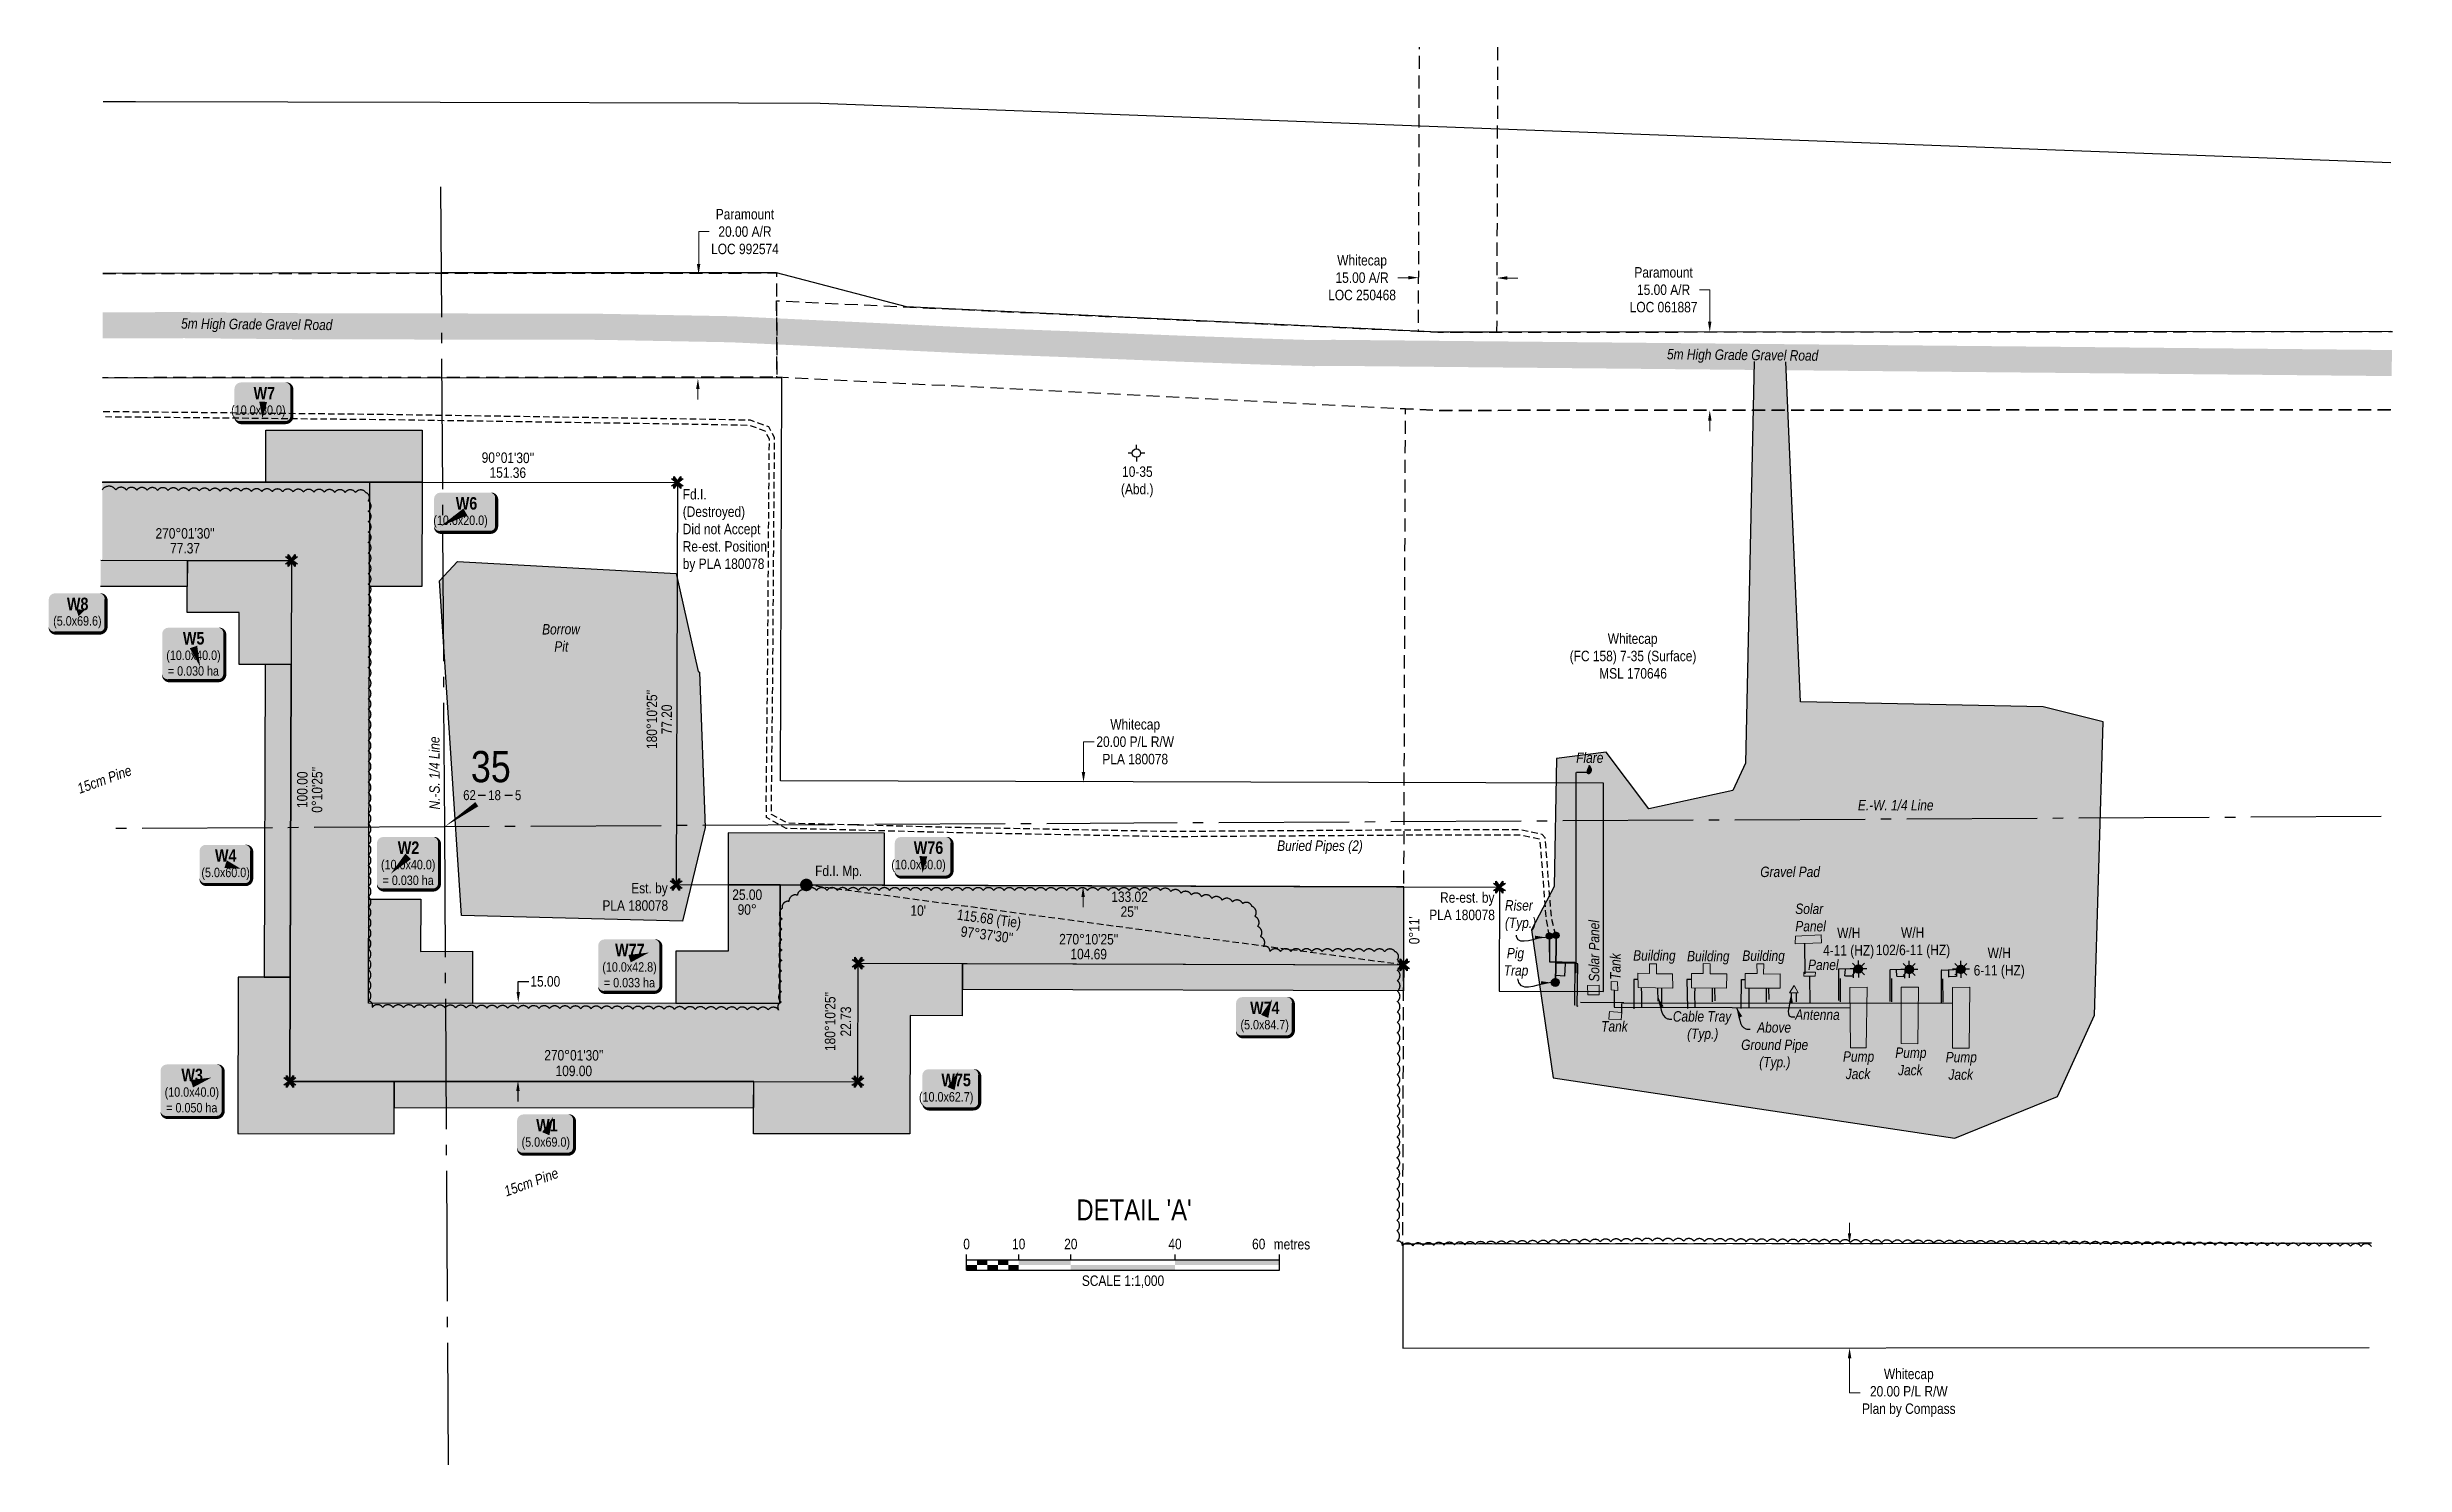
# Model space of a CAD drawing. Extents: x 521099 to 549685, y 6023217 to 6034691.
# Drawn here: x 534737 to 536999, y 6031182 to 6032542 of the extents above; entities that cross this region are included whole.
import ezdxf
from ezdxf.enums import TextEntityAlignment as Align

# ---------------------------------------------------------------- set-up
doc = ezdxf.new("R2010")
doc.units = 0
doc.header["$LTSCALE"] = 5
doc.header["$PDSIZE"] = 0.5
for name, pattern in [('0', [1, 1, 0]), ('foc-ACCESSROAD', [3.75, 2.5, -1.25]), ('foc-QUARTERLINE', [33, 25, -3, 2, -3]), ('foc-TIELINE', [1.875, 1.25, -0.625]), ('foc-TOPO', [1, 0.2, -0.8]), ('UG_PIPE', [1.875, 1.25, -0.625])]:
    doc.linetypes.add(name, pattern=pattern)
doc.layers.get('Defpoints').update_dxf_attribs({"color": 9})
for name, color, linetype in [('10', 1, 'Continuous'), ('9', 3, 'Continuous'), ('AS-CABLE', 224, 'foc-CABLE'), ('AS-PIPE-AG', 44, 'Continuous'), ('AS-PIPE-UG', 44, 'UG_PIPE'), ('AS-PIPE-UG-T', 44, 'Continuous'), ('AS-ROADS', 254, 'Continuous'), ('AS-SYMBOL', 7, 'Continuous'), ('C-AR', 13, 'foc-ACCESSROAD'), ('C-RW', 13, 'Continuous'), ('C-WS', 13, 'foc-ACCESSROAD'), ('C-WS-S', 13, 'Continuous'), ('DETAIL-T', 7, 'Continuous'), ('F-AR', 190, 'foc-ACCESSROAD'), ('F-RW', 190, 'Continuous'), ('F-WS-S', 190, 'Continuous'), ('L-BD', 7, 'Continuous'), ('L-BD1', 253, 'Continuous'), ('L-MON', 1, 'Continuous'), ('L-MON-T', 1, 'Continuous'), ('L-QSEC', 8, 'foc-QUARTERLINE'), ('L-SECLBL', 7, 'Continuous'), ('L-TIE', 7, 'foc-TIELINE'), ('P-PROPOSED', 10, 'Continuous'), ('P-PROPOSED-H', 21, 'Continuous'), ('P-TEMP-BLOCKS', 250, 'Continuous'), ('P-TEMP-H', 41, 'Continuous'), ('P-TEMP_WORKSPACE', 46, 'Continuous'), ('P-TXT', 4, 'Continuous'), ('P-WORKAREA', 113, 'Continuous'), ('P-WORKAREA-H', 111, 'Continuous'), ('T-BUSH', 110, '0'), ('T-BUSH-T', 110, 'Continuous'), ('T-GENERAL', 48, 'foc-TOPO'), ('T-WATER', 160, 'Continuous'), ('T-WATER-H', 133, 'Continuous'), ('T-WATER-T', 170, 'Continuous')]:
    doc.layers.add(name, color=color, linetype=linetype)
for name, color, linetype, lineweight in [('AS-GENERAL', 48, 'Continuous', 18), ('C-RW-T', 13, 'Continuous', 9), ('C-WS-T', 13, 'Continuous', 9), ('F-AR-T', 190, 'Continuous', 9), ('F-WS-T', 190, 'Continuous', 9), ('T-TEXT', 48, 'Continuous', 18)]:
    doc.layers.add(name, color=color, linetype=linetype, lineweight=lineweight)
doc.styles.add('80', font='ARIALN.TTF', dxfattribs={"height": 10})
doc.styles.add('80CG', font='ARIALN.TTF', dxfattribs={"height": 10})
doc.styles.add('80L', font='ARIALN.TTF', dxfattribs={"height": 10})
doc.styles.add('80LS', font='ARIALNI.TTF', dxfattribs={"height": 10})
doc.styles.add('BOLD', font='ARIALNB.TTF')
doc.styles.add('foc-LtypeFont', font='ARIALN.TTF', dxfattribs={"height": 7.35})
doc.styles.add('SIMPLEX', font='ARIALN.TTF')
doc.linetypes.add('foc-CABLE', pattern='A,2,-1,["C",foc-LtypeFont,S=0.2,R=0,X=-0.625,Y=-0.75],-1.24,8', length=12.24)
doc.dimstyles.new('Compass 5 000', dxfattribs={"dimscale": 5, "dimtxt": 9, "dimasz": 2, "dimexe": 0.2, "dimexo": 0.0625, "dimgap": 0.5, "dimtad": 0, "dimtih": 1, "dimtoh": 1, "dimzin": 0, "dimdsep": 46, "dimtxsty": '80CG', "dimcen": 0.1, "dimse1": 1, "dimse2": 1, "dimclrd": 256, "dimclrt": 256, "dimaunit": 1, "dimadec": 4, "dimazin": 0, "dimtfac": 0.06, "dimtofl": 0, "dimtmove": 0, "dimatfit": 1, "dimfxl": 0.2, "dimtolj": 1, "dimtzin": 0, "dimlwd": -1, "dimarcsym": 0})

msp = doc.modelspace()

# ---------------------------------------------------------------- texts
at = {"layer": 'AS-PIPE-UG-T', "insert": (535917.073, 6031781.226), "char_height": 9.99481, "attachment_point": 1, "style": '80L'}
msp.add_mtext_dynamic_manual_height_columns('{\\fArial Narrow|b0|i1|c0|p34;Buried Pipes (2)}', width=81.5311, gutter_width=24.987, heights=[0], dxfattribs=at)
at = {"layer": 'C-WS-S', "char_height": 9.99481, "attachment_point": 1, "style": '80L'}
for s, width, insert in [('\\pi13.621;W/H\\P\\pi0.11474;4-11 (HZ)', 48.38322, (536440.569, 6031697.528)), ('\\pi24.764;W/H\\P\\pi0.66357;102/6-11 (HZ)', 70.67043, (536490.657, 6031697.872)), ('\\pi13.621;W/H\\P\\pi0.25451;6-11 (HZ)', 48.38322, (536584.895, 6031678.37))]:
    msp.add_mtext_dynamic_manual_height_columns(s, width=width, gutter_width=24.987, heights=[0], dxfattribs=dict(at, insert=insert))
at = {"layer": 'C-WS-T', "insert": (536197.245, 6031979.818), "char_height": 9.99481, "width": 120.93766, "attachment_point": 1, "style": '80L'}
msp.add_mtext('\\pi36.917;Whitecap\\P\\pi0.39427;(FC 158) 7-35 (Surface)\\P\\pi28.702;MSL 170646', dxfattribs=at)
at = {"layer": 'DETAIL-T', "color": 3, "insert": (535779.751, 6031426.882), "char_height": 19.9896, "width": 223.74194, "attachment_point": 5, "style": '80CG'}
msp.add_mtext("DETAIL 'A'", dxfattribs=at)
at = {"layer": 'F-WS-T', "insert": (535766.827, 6032139.97), "char_height": 9.99481, "width": 30.58209, "attachment_point": 1, "style": '80L'}
msp.add_mtext('\\pi1.5022;10-35\\P\\pi0.39427;(Abd.)', dxfattribs=at)
at = {"layer": 'L-BD', "linetype": 'Continuous', "style": '80L'}
for s, rotation, p in [("90°01'30''", 359.5577, (535179.247, 6032148.326)), ('151.36', 359.5577, (535179.137, 6032134.084)), ("0°11'", 89.8128, (536048.537, 6031695.104))]:
    msp.add_text(s, height=9.9948, rotation=rotation, dxfattribs=at).set_placement(p, align=Align.MIDDLE)
at = {"layer": 'L-BD', "style": '80L'}
for s, height, rotation, p in [("270°01'30''", 9.99481, 0.045, (534869.578, 6032075.774)), ('77.37', 9.9948, 0.045, (534869.589, 6032061.531)), ("180°10'25''", 9.99481, 89.826, (535317.303, 6031897.315)), ('77.20', 9.9948, 89.826, (535331.545, 6031897.272)), ('25.00', 9.9948, 359.826, (535408.754, 6031729.232)), ('133.02', 9.9948, 359.826, (535775.476, 6031727.218)), ('90°', 9.9948, 359.826, (535408.711, 6031714.99)), ("10'", 9.9948, 359.826, (535572.788, 6031714.037)), ("25''", 9.9948, 359.826, (535775.432, 6031712.976))]:
    msp.add_text(s, height=height, rotation=rotation, dxfattribs=at).set_placement(p, align=Align.MIDDLE)
at = {"layer": 'L-BD1', "color": 4, "style": '80L'}
for s, p in [('100.00', (534981.973, 6031829.867)), ("0°10'25''", (534996.216, 6031829.824))]:
    msp.add_text(s, height=9.9948, rotation=89.826, dxfattribs=at).set_placement(p, align=Align.MIDDLE)
at = {"layer": 'L-BD1', "color": 3, "style": '80L'}
for s, height, rotation, p in [('115.68 (Tie)', 9.99481, 352.3753, (535640.573, 6031704.975)), ("97°37'30''", 9.9948, 352.3753, (535638.683, 6031690.858)), ("270°10'25''", 9.99481, 359.826, (535736.324, 6031686.503)), ('104.69', 9.9948, 359.826, (535736.281, 6031672.26)), ("180°10'25''", 9.99481, 89.826, (535488.32, 6031607.611)), ('22.73', 9.9948, 89.826, (535503.312, 6031607.565)), ("270°01'30''", 9.99481, 359.826, (535242.492, 6031575.191)), ('109.00', 9.9948, 359.826, (535242.447, 6031560.199))]:
    msp.add_text(s, height=height, rotation=rotation, dxfattribs=at).set_placement(p, align=Align.MIDDLE)
at = {"layer": 'L-MON-T', "linetype": 'Continuous', "attachment_point": 1, "style": '80L'}
for s, width, insert, char_height in [('Fd.I. \\P(Destroyed)\\PDid not Accept\\PRe-est. Position \\Pby PLA 180078', 80.11982, (535346.903, 6032118.282), 9.99481), ('Fd.I. Mp.', 44.30621, (535473.868, 6031757.079), 9.9948), ('\\pi28.612;Est. by \\P\\pi0.97944;PLA 180078', 62.61185, (535268.901, 6031740.5), 9.99481), ('\\pi11.411;Re-est. by \\P\\pi0.97944;PLA 180078', 62.61185, (536061.913, 6031731.497), 9.99481)]:
    msp.add_mtext_dynamic_manual_height_columns(s, width=width, gutter_width=249.87, heights=[0], dxfattribs=dict(at, insert=insert, char_height=char_height))
at = {"layer": 'L-QSEC', "insert": (535103.976, 6031810.921), "char_height": 9.99481, "attachment_point": 1, "rotation": 90.33558, "style": '80L'}
msp.add_mtext_dynamic_manual_height_columns('{\\fArial Narrow|b0|i1|c0|p34;N.-S. 1/4 Line}', width=95.87989, gutter_width=24.987, heights=[0], dxfattribs=at)
at = {"layer": 'L-QSEC', "insert": (536474.077, 6031820.074), "char_height": 9.99481, "attachment_point": 1, "style": '80L'}
msp.add_mtext_dynamic_manual_height_columns('{\\fArial Narrow|b0|i1|c0|p34;E.-W. 1/4 Line}', width=95.87989, gutter_width=24.987, heights=[0], dxfattribs=at)
at = {"layer": 'T-BUSH-T', "char_height": 9.9948, "width": 53.91236, "attachment_point": 2, "rotation": 20, "style": '80LS'}
for insert in [(534790.479, 6031844.522), (535199.856, 6031458.31)]:
    msp.add_mtext('15cm Pine ', dxfattribs=dict(at, insert=insert))
at = {"layer": 'T-GENERAL', "char_height": 9.99481, "attachment_point": 1, "rotation": 359.446731, "style": '80L'}
for insert in [(534865.831, 6032282.109), (536291.03, 6032252.693)]:
    msp.add_mtext_dynamic_manual_height_columns('{\\fArial Narrow|b0|i1|c0|p34;5m High Grade Gravel Road}', width=145.76107, gutter_width=49.974, heights=[0], dxfattribs=dict(at, insert=insert))
at = {"layer": 'T-TEXT', "char_height": 9.99481, "attachment_point": 1, "style": '80L'}
for s, width, insert in [('{\\fArial Narrow|b0|i1|c0|p34;Flare}', 20.02256, (536203.866, 6031865.591)), ('{\\fArial Narrow|b0|i1|c0|p34;Gravel Pad}', 57.9417, (536380.419, 6031756.135)), ('{\\fArial Narrow|b0|i1|c0|p34;Riser (Typ.)}', 20.02256, (536135.547, 6031723.961)), ('{\\fArial Narrow|b0|i1|c0|p34;Solar Panel}', 32.69456, (536414.047, 6031720.674)), ('\\pi-2.1908;{\\fArial Narrow|b0|i1|c0|p34;Pig \\P\\pi-5.1429;Trap}', 11.5856, (536139.544, 6031678.207)), ('{\\fArial Narrow|b0|i1|c0|p34;Building}', 20.02256, (536258.512, 6031675.951)), ('{\\fArial Narrow|b0|i1|c0|p34;Building}', 20.02256, (536310.201, 6031675.301)), ('{\\fArial Narrow|b0|i1|c0|p34;Building}', 20.02256, (536363.224, 6031675.687)), ('{\\fArial Narrow|b0|i1|c0|p34;Panel}', 14.2752, (536426.247, 6031666.94)), ('\\pi2.9508;{\\fArial Narrow|b0|i1|c0|p34;Cable Tray\\P\\pi16.644;(Typ.)}', 61.55477, (536293.655, 6031617.501)), ('{\\fArial Narrow|b0|i1|c0|p34;Tank}', 12.75825, (536227.87, 6031607.974)), ('\\pi20.462;{\\fArial Narrow|b0|i1|c0|p34;Above \\P\\pi5.1053;Ground Pipe \\P\\pi22.419;(Typ.)}', 73.10436, (536357.02, 6031606.904)), ('\\pi-0.38067;{\\fArial Narrow|b0|i1|c0|p34;Pump \\P\\pi2.2851;Jack}', 28.35043, (536460.146, 6031578.985)), ('\\pi-0.38067;{\\fArial Narrow|b0|i1|c0|p34;Pump \\P\\pi2.2851;Jack}', 28.35043, (536510.318, 6031582.654)), ('\\pi-0.38067;{\\fArial Narrow|b0|i1|c0|p34;Pump \\P\\pi2.2851;Jack}', 28.35043, (536558.654, 6031578.373))]:
    msp.add_mtext_dynamic_manual_height_columns(s, width=width, gutter_width=24.987, heights=[0], dxfattribs=dict(at, insert=insert))
for s, width, insert, rotation in [('{\\fArial Narrow|b0|i1|c0|p34;Solar Panel}', 59.77567, (536216.076, 6031645.705), 90), ('{\\fArial Narrow|b0|i1|c0|p34;Tank}', 32.69456, (536236.417, 6031647.533), 90), ('{\\fArial Narrow|b0|i1|c0|p34;Antenna}', 32.69456, (536413.959, 6031619.191), 359.888685)]:
    msp.add_mtext_dynamic_manual_height_columns(s, width=width, gutter_width=24.987, heights=[0], dxfattribs=dict(at, insert=insert, rotation=rotation))
at = {"layer": 'T-WATER-T', "insert": (535211.65, 6031988.724), "char_height": 9.99481, "width": 36.98395, "attachment_point": 1, "rotation": 0.56433, "style": '80L'}
msp.add_mtext('\\pi0.29882;{\\fArial Narrow|b0|i1|c0|p34;Borrow\\P\\pi11.865;Pit}', dxfattribs=at)

# ---------------------------------------------------------------- blocks, each defined once
blk = doc.blocks.new('*U320')
at = {"color": 0}
for p, q in [((-150, 0), (-150, 15)), ((-150, 10), (150.2, 10)), ((-150, 0), (150.2, 0)), ((-100, 10), (-100, 15)), ((-50, 10), (-50, 15)), ((50, 10), (50, 15)), ((150.2, 0), (150.2, 15))]:
    blk.add_line(p, q, dxfattribs=at)
for points in [[(-150, 5), (-140, 5), (-150, 0), (-140, 0)], [(-140, 10), (-130, 10), (-140, 5), (-130, 5)], [(-130, 5), (-120, 5), (-130, 0), (-120, 0)], [(-120, 10), (-110, 10), (-120, 5), (-110, 5)], [(-110, 5), (-100, 5), (-110, 0), (-100, 0)], [(-100, 10), (-50, 10), (-100, 5), (-50, 5)], [(-50, 5), (50, 5), (-50, 0), (50, 0)], [(50, 10), (150.2, 10), (50, 5), (150.2, 5)]]:
    blk.add_solid(points, dxfattribs=at)
at = {"color": 0, "style": '80'}
blk.add_text('metres', height=10, dxfattribs=at).set_placement((162.2, 20), align=Align.CENTER)
at = {"color": 0, "char_height": 10, "style": '80'}
for s, insert, attachment_point in [('0', (-150, 30.2), 2), ('10', (-100, 30.2), 2), ('20', (-50, 30.2), 2), ('40', (50, 30.2), 2), ('60', (136.7, 30.2), 3), ('SCALE 1:1,000', (0.1, -5), 2)]:
    blk.add_mtext(s, dxfattribs=dict(at, insert=insert, attachment_point=attachment_point))
blk = doc.blocks.new('*U929')
h = blk.add_hatch(color=111)
edge = h.paths.add_edge_path()
edge.add_line((-21.5, -20), (21.5, -20))
edge.add_arc((21.5, -14), 6, 270, 360)
edge.add_line((27.5, -14), (27.5, 12.5))
edge.add_arc((21.5, 12.5), 6, 0, 90)
edge.add_line((21.5, 18.5), (-21.5, 18.5))
edge.add_arc((-21.5, 12.5), 6, 90, 180)
edge.add_line((-27.5, 12.5), (-27.5, -14))
edge.add_arc((-21.5, -14), 6, 180, 270)
at = {"color": 250, "flags": 128}
blk.add_lwpolyline([(-21.5, -20, 3, 3, 0), (21.5, -20, 3, 3, 0.414214), (27.5, -14, 3, 3, 0), (27.5, 12.5, 3, 0, 0.414214), (21.5, 18.5, 0, 0, 0), (-21.5, 18.5, 0, 0, 0.414214), (-27.5, 12.5, 0, 0, 0), (-27.5, -14, 0, 3, 0.414214)], format="xyseb", close=True, dxfattribs=at)
at = {"flags": 128}
blk.add_lwpolyline([(-0.7, -16.1, 0, 7.5, 0), (0, 0, 0, 0, 0)], format="xyseb", dxfattribs=at)
at = {"color": 250}
for tag, p, height, style in [('TEMP_AREA_W1_001', (-9.2, 2.2), 12, 'BOLD'), ('ENTER_TEXT_001', (-30.7, -12.5), 9, '80')]:
    blk.add_attdef(tag, p, '', height=height, dxfattribs=dict(at, style=style))
blk = doc.blocks.new('*U928')
h = blk.add_hatch(color=191)
edge = h.paths.add_edge_path()
edge.add_line((-24, -32.3), (24, -32.3))
edge.add_arc((24, -26.3), 6, 270, 360)
edge.add_line((30, -26.3), (30, 12.5))
edge.add_arc((24, 12.5), 6, 0, 90)
edge.add_line((24, 18.5), (-24, 18.5))
edge.add_arc((-24, 12.5), 6, 90, 180)
edge.add_line((-30, 12.5), (-30, -26.3))
edge.add_arc((-24, -26.3), 6, 180, 270)
at = {"color": 250, "flags": 128}
blk.add_lwpolyline([(-24, -32.3, 3, 3, 0), (24, -32.3, 3, 3, 0.414214), (30, -26.3, 3, 3, 0), (30, 12.5, 3, 0, 0.414214), (24, 18.5, 0, 0, 0), (-24, 18.5, 0, 0, 0.414214), (-30, 12.5, 0, 0, 0), (-30, -26.3, 0, 3, 0.414214)], format="xyseb", close=True, dxfattribs=at)
at = {"flags": 128}
blk.add_lwpolyline([(6.4, -18.8, 0, 7.5, 0), (0, 0, 0, 0, 0)], format="xyseb", dxfattribs=at)
at = {"color": 250}
for tag, p, height, style in [('TEMP_AREA_W1_001', (-9.2, 2.2), 12, 'BOLD'), ('ENTER_TEXT_001', (-30.7, -12.5), 9, '80')]:
    blk.add_attdef(tag, p, '', height=height, dxfattribs=dict(at, style=style))
blk = doc.blocks.new('*U922')
h = blk.add_hatch(color=191)
edge = h.paths.add_edge_path()
edge.add_line((-21.5, -19.6), (21.5, -19.6))
edge.add_arc((21.5, -13.6), 6, 270, 360)
edge.add_line((27.5, -13.6), (27.5, 12.5))
edge.add_arc((21.5, 12.5), 6, 0, 90)
edge.add_line((21.5, 18.5), (-21.5, 18.5))
edge.add_arc((-21.5, 12.5), 6, 90, 180)
edge.add_line((-27.5, 12.5), (-27.5, -13.6))
edge.add_arc((-21.5, -13.6), 6, 180, 270)
at = {"color": 250, "flags": 128}
blk.add_lwpolyline([(-21.5, -19.6, 3, 3, 0), (21.5, -19.6, 3, 3, 0.414214), (27.5, -13.6, 3, 3, 0), (27.5, 12.5, 3, 0, 0.414214), (21.5, 18.5, 0, 0, 0), (-21.5, 18.5, 0, 0, 0.414214), (-27.5, 12.5, 0, 0, 0), (-27.5, -13.6, 0, 3, 0.414214)], format="xyseb", close=True, dxfattribs=at)
at = {"flags": 128}
blk.add_lwpolyline([(7, 16.2, 0, 7.5, 0), (0, 0, 0, 0, 0)], format="xyseb", dxfattribs=at)
at = {"color": 250}
for tag, p, height, style in [('TEMP_AREA_W1_001', (-9.2, 2.2), 12, 'BOLD'), ('ENTER_TEXT_001', (-30.7, -12.5), 9, '80')]:
    blk.add_attdef(tag, p, '', height=height, dxfattribs=dict(at, style=style))
blk = doc.blocks.new('*U930')
h = blk.add_hatch(color=191)
edge = h.paths.add_edge_path()
edge.add_line((-24, -19.6), (24, -19.6))
edge.add_arc((24, -13.6), 6, 270, 360)
edge.add_line((30, -13.6), (30, 12.5))
edge.add_arc((24, 12.5), 6, 0, 90)
edge.add_line((24, 18.5), (-24, 18.5))
edge.add_arc((-24, 12.5), 6, 90, 180)
edge.add_line((-30, 12.5), (-30, -13.6))
edge.add_arc((-24, -13.6), 6, 180, 270)
at = {"color": 250, "flags": 128}
blk.add_lwpolyline([(-24, -19.6, 3, 3, 0), (24, -19.6, 3, 3, 0.414214), (30, -13.6, 3, 3, 0), (30, 12.5, 3, 0, 0.414214), (24, 18.5, 0, 0, 0), (-24, 18.5, 0, 0, 0.414214), (-30, 12.5, 0, 0, 0), (-30, -13.6, 0, 3, 0.414214)], format="xyseb", close=True, dxfattribs=at)
at = {"flags": 128}
blk.add_lwpolyline([(-23.9, -13.9, 0, 7.5, 0), (0, 0, 0, 0, 0)], format="xyseb", dxfattribs=at)
at = {"color": 250}
for tag, p, height, style in [('TEMP_AREA_W1_001', (-9.2, 2.2), 12, 'BOLD'), ('ENTER_TEXT_001', (-30.7, -12.5), 9, '80')]:
    blk.add_attdef(tag, p, '', height=height, dxfattribs=dict(at, style=style))
blk = doc.blocks.new('*U925')
h = blk.add_hatch(color=191)
edge = h.paths.add_edge_path()
edge.add_line((-19, -19.6), (19, -19.6))
edge.add_arc((19, -13.6), 6, 270, 360)
edge.add_line((25, -13.6), (25, 12.5))
edge.add_arc((19, 12.5), 6, 0, 90)
edge.add_line((19, 18.5), (-19, 18.5))
edge.add_arc((-19, 12.5), 6, 90, 180)
edge.add_line((-25, 12.5), (-25, -13.6))
edge.add_arc((-19, -13.6), 6, 180, 270)
at = {"color": 250, "flags": 128}
blk.add_lwpolyline([(-19, -19.6, 3, 3, 0), (19, -19.6, 3, 3, 0.414214), (25, -13.6, 3, 3, 0), (25, 12.5, 3, 0, 0.414214), (19, 18.5, 0, 0, 0), (-19, 18.5, 0, 0, 0.414214), (-25, 12.5, 0, 0, 0), (-25, -13.6, 0, 3, 0.414214)], format="xyseb", close=True, dxfattribs=at)
at = {"flags": 128}
blk.add_lwpolyline([(14.4, -4.4, 0, 7.5, 0), (0, 0, 0, 0, 0)], format="xyseb", dxfattribs=at)
at = {"color": 250}
for tag, p, height, style in [('TEMP_AREA_W1_001', (-9.2, 2.2), 12, 'BOLD'), ('ENTER_TEXT_001', (-30.7, -12.5), 9, '80')]:
    blk.add_attdef(tag, p, '', height=height, dxfattribs=dict(at, style=style))
blk = doc.blocks.new('*U926')
h = blk.add_hatch(color=191)
edge = h.paths.add_edge_path()
edge.add_line((-24, -32.3), (24, -32.3))
edge.add_arc((24, -26.3), 6, 270, 360)
edge.add_line((30, -26.3), (30, 12.5))
edge.add_arc((24, 12.5), 6, 0, 90)
edge.add_line((24, 18.5), (-24, 18.5))
edge.add_arc((-24, 12.5), 6, 90, 180)
edge.add_line((-30, 12.5), (-30, -26.3))
edge.add_arc((-24, -26.3), 6, 180, 270)
at = {"color": 250, "flags": 128}
blk.add_lwpolyline([(-24, -32.3, 3, 3, 0), (24, -32.3, 3, 3, 0.414214), (30, -26.3, 3, 3, 0), (30, 12.5, 3, 0, 0.414214), (24, 18.5, 0, 0, 0), (-24, 18.5, 0, 0, 0.414214), (-30, 12.5, 0, 0, 0), (-30, -26.3, 0, 3, 0.414214)], format="xyseb", close=True, dxfattribs=at)
at = {"flags": 128}
blk.add_lwpolyline([(18.8, 5.9, 0, 7.5, 0), (0, 0, 0, 0, 0)], format="xyseb", dxfattribs=at)
at = {"color": 250}
for tag, p, height, style in [('TEMP_AREA_W1_001', (-9.2, 2.2), 12, 'BOLD'), ('ENTER_TEXT_001', (-30.7, -12.5), 9, '80')]:
    blk.add_attdef(tag, p, '', height=height, dxfattribs=dict(at, style=style))
blk = doc.blocks.new('*U927')
h = blk.add_hatch(color=191)
edge = h.paths.add_edge_path()
edge.add_line((-24, -32.3), (24, -32.3))
edge.add_arc((24, -26.3), 6, 270, 360)
edge.add_line((30, -26.3), (30, 12.5))
edge.add_arc((24, 12.5), 6, 0, 90)
edge.add_line((24, 18.5), (-24, 18.5))
edge.add_arc((-24, 12.5), 6, 90, 180)
edge.add_line((-30, 12.5), (-30, -26.3))
edge.add_arc((-24, -26.3), 6, 180, 270)
at = {"color": 250, "flags": 128}
blk.add_lwpolyline([(-24, -32.3, 3, 3, 0), (24, -32.3, 3, 3, 0.414214), (30, -26.3, 3, 3, 0), (30, 12.5, 3, 0, 0.414214), (24, 18.5, 0, 0, 0), (-24, 18.5, 0, 0, 0.414214), (-30, 12.5, 0, 0, 0), (-30, -26.3, 0, 3, 0.414214)], format="xyseb", close=True, dxfattribs=at)
at = {"flags": 128}
blk.add_lwpolyline([(-16.6, -16.7, 0, 7.5, 0), (0, 0, 0, 0, 0)], format="xyseb", dxfattribs=at)
at = {"color": 250}
for tag, p, height, style in [('TEMP_AREA_W1_001', (-9.2, 2.2), 12, 'BOLD'), ('ENTER_TEXT_001', (-30.7, -12.5), 9, '80')]:
    blk.add_attdef(tag, p, '', height=height, dxfattribs=dict(at, style=style))
blk = doc.blocks.new('*D920')
at = {"layer": 'C-RW-T', "transparency": 16777216}
for p, q in [((535731.3, 6031847), (535731.4, 6031875.9)), ((535731.4, 6031875.9), (535741.4, 6031875.9)), ((535730.9, 6031727.1), (535730.9, 6031717.1))]:
    blk.add_line(p, q, dxfattribs=at)
for points in [[(535729.6, 6031847), (535733, 6031847), (535731.3, 6031837)], [(535729.3, 6031727.1), (535732.6, 6031727.1), (535730.9, 6031737.1)]]:
    blk.add_solid(points, dxfattribs=at)
at = {"layer": 'Defpoints', "color": 0, "transparency": 16777216}
for p in [(535731.3, 6031837), (535929.1, 6031836.4), (535928.7, 6031736.5)]:
    blk.add_point(p, dxfattribs=at)
at = {"layer": 'C-RW-T', "transparency": 16777216, "insert": (535780.9, 6031875.9), "char_height": 10, "attachment_point": 5, "style": '80CG'}
blk.add_mtext('\\A1;Whitecap\\P20.00 P/L R/W\\PPLA 180078', dxfattribs=at)
blk = doc.blocks.new('*D919')
at = {"layer": 'Defpoints', "color": 0, "transparency": 16777216}
for p in [(535281.1, 6032324.6), (535362.1, 6032324.1), (535280.5, 6032224.6)]:
    blk.add_point(p, dxfattribs=at)
at = {"layer": 'F-AR-T', "transparency": 16777216}
for p, q in [((535362.2, 6032334.1), (535362.4, 6032365.2)), ((535362.4, 6032365.2), (535372.4, 6032365.2)), ((535361.4, 6032214.1), (535361.3, 6032204.1))]:
    blk.add_line(p, q, dxfattribs=at)
for points in [[(535360.5, 6032334.1), (535363.8, 6032334.1), (535362.1, 6032324.1)], [(535359.7, 6032214.1), (535363.1, 6032214.1), (535361.5, 6032224.1)]]:
    blk.add_solid(points, dxfattribs=at)
at = {"layer": 'F-AR-T', "transparency": 16777216, "insert": (535406.6, 6032365.2), "char_height": 10, "attachment_point": 5, "style": '80CG'}
blk.add_mtext('\\A1;Paramount\\P20.00 A/R\\PLOC 992574', dxfattribs=at)
blk = doc.blocks.new('GABD')
for p, q in [((-0.81, 0), (-1.62, 0)), ((0, 0.81), (0, 1.62)), ((1.62, 0), (0.81, 0)), ((0, -0.81), (0, -1.62))]:
    blk.add_line(p, q)
blk.add_circle((0, 0), 0.8)
blk = doc.blocks.new('TEMP')
h = blk.add_hatch(color=255)
h.dxf.hatch_style = 1
h.paths.add_polyline_path([(-1.15, -0.67), (-0.67, -0.67), (-0.67, -1.15), (0, -0.25), (0.67, -1.15), (0.67, -0.67), (1.15, -0.67), (0.25, 0), (1.15, 0.67), (0.67, 0.67), (0.67, 1.15), (0, 0.25), (-0.67, 1.15), (-0.67, 0.67), (-1.15, 0.67), (-0.25, 0)])
h = blk.add_hatch(color=1)
h.dxf.hatch_style = 1
h.paths.add_polyline_path([(0, 0.08), (-0.57, 0.85), (-0.57, 0.57), (-0.85, 0.57), (-0.08, 0), (-0.85, -0.57), (-0.57, -0.57), (-0.57, -0.85), (0, -0.08), (0.57, -0.85), (0.57, -0.57), (0.85, -0.57), (0.08, 0), (0.85, 0.57), (0.57, 0.57), (0.57, 0.85)])
at = {"color": 1}
for p, q in [((-0.08, 0), (0.08, 0)), ((0, 0.08), (0, -0.08))]:
    blk.add_line(p, q, dxfattribs=at)
at = {"color": 255, "flags": 128}
blk.add_lwpolyline([(-0.25, 0), (-1.15, 0.67), (-0.67, 0.67), (-0.67, 1.15), (0, 0.25), (0.67, 1.15), (0.67, 0.67), (1.15, 0.67), (0.25, 0), (1.15, -0.67), (0.67, -0.67), (0.67, -1.15), (0, -0.25), (-0.67, -1.15), (-0.67, -0.67), (-1.15, -0.67)], close=True, dxfattribs=at)
at = {"color": 1, "flags": 128}
blk.add_lwpolyline([(-0.08, 0), (-0.85, 0.57), (-0.57, 0.57), (-0.57, 0.85), (0, 0.08), (0.57, 0.85), (0.57, 0.57), (0.85, 0.57), (0.08, 0), (0.85, -0.57), (0.57, -0.57), (0.57, -0.85), (0, -0.08), (-0.57, -0.85), (-0.57, -0.57), (-0.85, -0.57)], close=True, dxfattribs=at)
blk = doc.blocks.new('*D921')
at = {"layer": 'Defpoints', "color": 0, "linetype": 'Continuous', "transparency": 16777216}
for p in [(535189.1, 6031626), (535941.8, 6031623.4), (535941.5, 6031548.4)]:
    blk.add_point(p, dxfattribs=at)
at = {"layer": 'P-TXT', "transparency": 16777216}
for p, q in [((535189.1, 6031636), (535189.2, 6031646)), ((535189.2, 6031646), (535199.2, 6031646)), ((535188.8, 6031541), (535188.8, 6031531))]:
    blk.add_line(p, q, dxfattribs=at)
at = {"layer": 'P-TXT', "linetype": 'Continuous', "transparency": 16777216}
for points in [[(535187.5, 6031636), (535190.8, 6031636), (535189.1, 6031626)], [(535187.2, 6031541), (535190.5, 6031541), (535188.9, 6031551)]]:
    blk.add_solid(points, dxfattribs=at)
at = {"layer": 'P-TXT', "linetype": 'Continuous', "transparency": 16777216, "insert": (535215.1, 6031646), "char_height": 10, "attachment_point": 5, "style": '80CG'}
blk.add_mtext('\\A1;15.00', dxfattribs=at)
blk = doc.blocks.new('fdia')
at = {"color": 255, "const_width": 1}
blk.add_lwpolyline([(-0.5, 0, 1), (0.5, 0, 1)], format="xyb", close=True, dxfattribs=at)
blk = doc.blocks.new('Fdiaa')
blk.add_blockref('fdia', (0, 0))
blk = doc.blocks.new('fdib')
at = {"color": 1, "const_width": 1.6}
blk.add_lwpolyline([(-0.4, 0, 1), (0.4, 0, 1)], format="xyb", close=True, dxfattribs=at)
at = {"color": 1}
blk.add_circle((0, 0), 0.8, dxfattribs=at)
blk = doc.blocks.new('Fdibb')
blk.add_blockref('fdib', (0, 0))
blk = doc.blocks.new('fdicc')
for name in ['Fdibb', 'Fdiaa']:
    blk.add_blockref(name, (0, 0))
blk = doc.blocks.new('FDI')
blk.add_blockref('fdicc', (0, 0))
blk = doc.blocks.new('*D923')
at = {"layer": 'C-RW-T', "transparency": 16777216}
for p, q in [((536466, 6031404.5), (536466, 6031414.5)), ((536466.1, 6031284.5), (536466.1, 6031251.4)), ((536466.1, 6031251.4), (536476.1, 6031251.4))]:
    blk.add_line(p, q, dxfattribs=at)
for points in [[(536467.7, 6031404.5), (536464.4, 6031404.5), (536466, 6031394.5)], [(536467.8, 6031284.5), (536464.4, 6031284.5), (536466.1, 6031294.5)]]:
    blk.add_solid(points, dxfattribs=at)
at = {"layer": 'Defpoints', "color": 0, "transparency": 16777216}
for p in [(536517.8, 6031394.5), (536466.1, 6031294.5), (536517.8, 6031294.5)]:
    blk.add_point(p, dxfattribs=at)
at = {"layer": 'C-RW-T', "transparency": 16777216, "insert": (536522.9, 6031251.4), "char_height": 10, "attachment_point": 5, "style": '80CG'}
blk.add_mtext('\\A1;Whitecap\\P20.00 P/L R/W\\PPlan by Compass', dxfattribs=at)
blk = doc.blocks.new('*D924')
at = {"layer": 'Defpoints', "color": 0, "transparency": 16777216}
for p in [(536240.7, 6032268.9), (536332, 6032268.9), (536240.7, 6032193.9)]:
    blk.add_point(p, dxfattribs=at)
at = {"layer": 'F-AR-T', "transparency": 16777216}
for p, q in [((536332, 6032309.4), (536322, 6032309.4)), ((536332, 6032278.9), (536332, 6032309.4)), ((536332, 6032183.9), (536332, 6032173.9))]:
    blk.add_line(p, q, dxfattribs=at)
for points in [[(536333.6, 6032278.9), (536330.3, 6032278.9), (536332, 6032268.9)], [(536333.7, 6032183.9), (536330.4, 6032183.9), (536332, 6032193.9)]]:
    blk.add_solid(points, dxfattribs=at)
at = {"layer": 'F-AR-T', "transparency": 16777216, "insert": (536287.7, 6032309.4), "char_height": 10, "attachment_point": 5, "style": '80CG'}
blk.add_mtext('\\A1;Paramount\\P15.00 A/R\\PLOC 061887', dxfattribs=at)
blk = doc.blocks.new('RISER')
h = blk.add_hatch(color=255)
h.dxf.hatch_style = 1
edge = h.paths.add_edge_path()
edge.add_arc((0, 0), 0.7, 0, 360)
blk.add_hatch(color=48).paths.add_polyline_path([(0.58, -0.15), (-0.58, -0.15, 0.774597)])
at = {"color": 48}
blk.add_line((-0.58, -0.15), (0.58, -0.15), dxfattribs=at)
blk.add_circle((0, 0), 0.6, dxfattribs=at)
blk = doc.blocks.new('PIG')
h = blk.add_hatch(color=255)
h.dxf.hatch_style = 1
edge = h.paths.add_edge_path()
edge.add_arc((0, 0), 0.85, 0, 360)
at = {"layer": 'AS-SYMBOL'}
h = blk.add_hatch(color=48, dxfattribs=at)
h.dxf.hatch_style = 1
h.paths.add_polyline_path([(-0.1, 0, 1), (-0.55, 0, 1)])
h = blk.add_hatch(color=48, dxfattribs=at)
h.dxf.hatch_style = 1
h.paths.add_polyline_path([(0.1, 0, 1), (0.55, 0, 1)])
at = {"layer": 'AS-SYMBOL', "color": 48}
for centre, radius in [((0, 0), 0.75), ((-0.33, 0), 0.225), ((0.33, 0), 0.225)]:
    blk.add_circle(centre, radius, dxfattribs=at)
blk = doc.blocks.new('FLARE')
h = blk.add_hatch(color=255)
h.dxf.hatch_style = 1
h.paths.add_polyline_path([(0.16, 2.41, 0.114147), (0.13, 2.43), (0.11, 2.44, 0.261551), (0.01, 2.42), (0, 2.41, 0.131268), (-0.03, 2.37), (-0.04, 2.35, 0.041497), (-0.05, 2.33), (-0.05, 2.29, 0.015174), (-0.05, 2.29), (-0.06, 2.24, 0.004376), (-0.06, 2.24), (-0.07, 2.18), (-0.08, 2.11), (-0.09, 2.05), (-0.1, 1.98), (-0.12, 1.91), (-0.14, 1.83), (-0.17, 1.76), (-0.19, 1.68), (-0.22, 1.61), (-0.26, 1.53), (-0.29, 1.46), (-0.32, 1.39), (-0.36, 1.32), (-0.39, 1.25, 0.000505), (-0.39, 1.25), (-0.43, 1.18, 0.002398), (-0.43, 1.18), (-0.46, 1.1, 0.004177), (-0.46, 1.1), (-0.5, 1.03, 0.005735), (-0.5, 1.03), (-0.53, 0.95, 0.006994), (-0.53, 0.95), (-0.56, 0.87, 0.00791), (-0.57, 0.87), (-0.6, 0.78, 0.008323), (-0.6, 0.78), (-0.63, 0.69, 0.008095), (-0.63, 0.68), (-0.66, 0.59, 0.008067), (-0.66, 0.59), (-0.68, 0.49, 0.008387), (-0.68, 0.49), (-0.7, 0.39, 0.009056), (-0.71, 0.38), (-0.72, 0.28, 0.010123), (-0.72, 0.28), (-0.74, 0.18, 0.011689), (-0.74, 0.18), (-0.75, 0.08, 0.013925), (-0.75, 0.08), (-0.75, -0.02, 0.016488), (-0.75, -0.02), (-0.75, -0.11, 0.017255), (-0.75, -0.12), (-0.74, -0.2, 0.01735), (-0.74, -0.2), (-0.73, -0.28, 0.017311), (-0.73, -0.29), (-0.71, -0.36, 0.01715), (-0.71, -0.36), (-0.69, -0.43, 0.016886), (-0.69, -0.44), (-0.66, -0.5, 0.016546), (-0.66, -0.5), (-0.63, -0.56, 0.016164), (-0.63, -0.56), (-0.6, -0.61, 0.016329), (-0.6, -0.62), (-0.57, -0.66, 0.018828), (-0.57, -0.67), (-0.54, -0.71, 0.022087), (-0.53, -0.71), (-0.5, -0.75, 0.025345), (-0.49, -0.76), (-0.46, -0.78, 0.028234), (-0.45, -0.79), (-0.42, -0.82, 0.030298), (-0.41, -0.82), (-0.37, -0.84, 0.031129), (-0.36, -0.85), (-0.32, -0.86, 0.030544), (-0.31, -0.87), (-0.27, -0.88, 0.028465), (-0.26, -0.88), (-0.22, -0.89, 0.025311), (-0.21, -0.89), (-0.16, -0.89, 0.02283), (-0.15, -0.89), (-0.11, -0.89, 0.021226), (-0.1, -0.89), (-0.05, -0.88, 0.020401), (-0.04, -0.88), (0, -0.87, 0.020299), (0.01, -0.87), (0.05, -0.85, 0.020911), (0.06, -0.85), (0.11, -0.83, 0.022277), (0.11, -0.83), (0.15, -0.81, 0.023712), (0.16, -0.8), (0.2, -0.78, 0.022408), (0.21, -0.78), (0.24, -0.75, 0.01993), (0.25, -0.74), (0.28, -0.72, 0.017146), (0.28, -0.71), (0.31, -0.68, 0.014211), (0.32, -0.68), (0.35, -0.64, 0.011221), (0.35, -0.64), (0.37, -0.61, 0.008212), (0.38, -0.61), (0.4, -0.57, 0.005172), (0.4, -0.57), (0.42, -0.54, 0.002523), (0.43, -0.54), (0.45, -0.5, 0.001671), (0.45, -0.5), (0.47, -0.47, 0.001229), (0.47, -0.47), (0.49, -0.44, 0.00075), (0.49, -0.44), (0.51, -0.41, 0.00026), (0.51, -0.41), (0.54, -0.37), (0.56, -0.34), (0.58, -0.3), (0.61, -0.27), (0.63, -0.23, 0.001311), (0.63, -0.23), (0.66, -0.19, 0.003726), (0.66, -0.19), (0.69, -0.15, 0.006065), (0.69, -0.14), (0.72, -0.1, 0.008452), (0.72, -0.1), (0.74, -0.05, 0.010991), (0.75, -0.05), (0.77, 0, 0.013767), (0.77, 0), (0.79, 0.05, 0.016839), (0.8, 0.05), (0.81, 0.1, 0.019104), (0.82, 0.11), (0.83, 0.15, 0.016987), (0.83, 0.16), (0.84, 0.21, 0.013636), (0.84, 0.21), (0.85, 0.26, 0.010244), (0.85, 0.27), (0.86, 0.31, 0.006846), (0.86, 0.32), (0.86, 0.37, 0.003419), (0.86, 0.37), (0.86, 0.41), (0.87, 0.46), (0.87, 0.5), (0.88, 0.54), (0.88, 0.59), (0.89, 0.63, 0.001278), (0.89, 0.63), (0.89, 0.67, 0.004735), (0.89, 0.67), (0.9, 0.71, 0.008354), (0.9, 0.72), (0.9, 0.76, 0.012059), (0.9, 0.76), (0.9, 0.8, 0.015712), (0.9, 0.81), (0.9, 0.85, 0.018457), (0.9, 0.85), (0.9, 0.89, 0.018102), (0.9, 0.9), (0.89, 0.94, 0.016533), (0.89, 0.95), (0.88, 0.99, 0.014576), (0.88, 0.99), (0.87, 1.03, 0.012435), (0.86, 1.04), (0.85, 1.08, 0.010283), (0.85, 1.09), (0.83, 1.13, 0.00824), (0.83, 1.13), (0.81, 1.18, 0.00638), (0.81, 1.18), (0.78, 1.23, 0.004735), (0.78, 1.23), (0.76, 1.29, 0.003388), (0.75, 1.29), (0.73, 1.34, 0.002345), (0.73, 1.34), (0.7, 1.4, 0.001492), (0.7, 1.4), (0.67, 1.46, 0.000746), (0.67, 1.46), (0.63, 1.51), (0.6, 1.57), (0.57, 1.62), (0.55, 1.68), (0.52, 1.73), (0.49, 1.78), (0.47, 1.83), (0.45, 1.87), (0.42, 1.92), (0.4, 1.97), (0.38, 2.02), (0.35, 2.08, 0.000332), (0.35, 2.08), (0.33, 2.13, 0.001849), (0.33, 2.13), (0.3, 2.19, 0.0038), (0.3, 2.19), (0.27, 2.24, 0.006473), (0.27, 2.24), (0.25, 2.29, 0.010865), (0.24, 2.3), (0.22, 2.34, 0.019524), (0.22, 2.34), (0.19, 2.38, 0.041077), (0.18, 2.39)])
at = {"color": 48, "flags": 128}
for points in [[(0.11, -0.72), (0.07, -0.74), (0.03, -0.76), (-0.02, -0.77), (-0.07, -0.78), (-0.11, -0.79), (-0.16, -0.79), (-0.2, -0.79), (-0.25, -0.78), (-0.29, -0.77), (-0.32, -0.76), (-0.36, -0.74), (-0.4, -0.71), (-0.43, -0.68), (-0.46, -0.65), (-0.49, -0.61), (-0.52, -0.56), (-0.54, -0.51), (-0.57, -0.46), (-0.59, -0.4), (-0.61, -0.33), (-0.63, -0.26), (-0.64, -0.19), (-0.65, -0.11), (-0.65, -0.02), (-0.65, 0.07), (-0.64, 0.17), (-0.63, 0.27), (-0.61, 0.36), (-0.58, 0.46), (-0.56, 0.56), (-0.53, 0.66), (-0.5, 0.75), (-0.47, 0.83), (-0.44, 0.91), (-0.41, 0.99), (-0.37, 1.06), (-0.34, 1.13), (-0.3, 1.2), (-0.27, 1.27), (-0.23, 1.34), (-0.2, 1.42), (-0.16, 1.49), (-0.13, 1.57), (-0.1, 1.65), (-0.07, 1.73), (-0.04, 1.8), (-0.02, 1.88), (0, 1.96), (0.01, 2.03), (0.02, 2.1), (0.03, 2.17), (0.04, 2.22), (0.05, 2.27), (0.05, 2.31), (0.06, 2.34), (0.08, 2.35), (0.09, 2.34), (0.11, 2.32), (0.13, 2.29), (0.16, 2.25), (0.18, 2.2), (0.21, 2.14), (0.24, 2.09), (0.26, 2.03), (0.29, 1.98), (0.31, 1.93), (0.33, 1.88), (0.36, 1.83), (0.38, 1.78), (0.41, 1.73), (0.43, 1.68), (0.46, 1.63), (0.49, 1.58), (0.52, 1.52), (0.55, 1.47), (0.58, 1.41), (0.61, 1.35), (0.64, 1.3), (0.67, 1.24), (0.69, 1.19), (0.72, 1.14), (0.74, 1.09), (0.75, 1.05), (0.77, 1), (0.78, 0.96), (0.79, 0.92), (0.8, 0.88), (0.8, 0.84), (0.8, 0.8), (0.8, 0.76), (0.8, 0.72), (0.79, 0.68), (0.79, 0.64), (0.78, 0.6), (0.78, 0.56), (0.77, 0.51), (0.77, 0.47), (0.76, 0.42), (0.76, 0.37), (0.76, 0.33), (0.75, 0.28), (0.74, 0.23), (0.73, 0.18), (0.72, 0.13), (0.7, 0.09), (0.68, 0.04), (0.66, 0), (0.63, -0.05), (0.61, -0.09), (0.58, -0.13), (0.55, -0.17), (0.53, -0.21), (0.5, -0.25), (0.48, -0.28), (0.45, -0.32), (0.43, -0.35), (0.41, -0.38), (0.39, -0.42), (0.37, -0.45), (0.34, -0.48), (0.32, -0.51), (0.3, -0.55), (0.27, -0.58), (0.24, -0.61), (0.21, -0.64), (0.18, -0.67), (0.15, -0.7)], [(0.02, -0.75), (-0.01, -0.76), (-0.03, -0.77), (-0.05, -0.78), (-0.08, -0.78), (-0.11, -0.79), (-0.13, -0.79), (-0.16, -0.79), (-0.18, -0.78), (-0.2, -0.78), (-0.23, -0.77), (-0.25, -0.76), (-0.26, -0.74), (-0.28, -0.73), (-0.3, -0.71), (-0.32, -0.69), (-0.33, -0.66), (-0.35, -0.63), (-0.36, -0.6), (-0.37, -0.57), (-0.39, -0.53), (-0.4, -0.49), (-0.4, -0.45), (-0.41, -0.41), (-0.41, -0.36), (-0.41, -0.31), (-0.4, -0.25), (-0.39, -0.2), (-0.38, -0.14), (-0.37, -0.09), (-0.36, -0.03), (-0.34, 0.02), (-0.32, 0.07), (-0.31, 0.12), (-0.29, 0.16), (-0.27, 0.21), (-0.25, 0.25), (-0.23, 0.29), (-0.21, 0.33), (-0.19, 0.37), (-0.17, 0.41), (-0.15, 0.45), (-0.14, 0.49), (-0.12, 0.53), (-0.1, 0.58), (-0.08, 0.62), (-0.07, 0.66), (-0.06, 0.71), (-0.05, 0.75), (-0.04, 0.79), (-0.03, 0.83), (-0.03, 0.87), (-0.02, 0.9), (-0.02, 0.93), (-0.01, 0.95), (-0.01, 0.96), (0, 0.97), (0.01, 0.96), (0.02, 0.95), (0.03, 0.94), (0.04, 0.91), (0.06, 0.88), (0.07, 0.86), (0.09, 0.82), (0.1, 0.79), (0.12, 0.76), (0.13, 0.74), (0.14, 0.71), (0.16, 0.68), (0.17, 0.65), (0.18, 0.63), (0.2, 0.6), (0.21, 0.57), (0.23, 0.54), (0.25, 0.51), (0.26, 0.47), (0.28, 0.44), (0.3, 0.41), (0.31, 0.38), (0.33, 0.35), (0.34, 0.32), (0.36, 0.29), (0.37, 0.27), (0.38, 0.24), (0.39, 0.22), (0.39, 0.19), (0.4, 0.17), (0.4, 0.15), (0.41, 0.13), (0.41, 0.1), (0.41, 0.08), (0.4, 0.06), (0.4, 0.04), (0.4, 0.01), (0.39, -0.01), (0.39, -0.03), (0.39, -0.06), (0.39, -0.08), (0.38, -0.11), (0.38, -0.14), (0.38, -0.16), (0.38, -0.19), (0.37, -0.22), (0.37, -0.24), (0.36, -0.27), (0.35, -0.3), (0.34, -0.32), (0.32, -0.35), (0.31, -0.37), (0.3, -0.4), (0.28, -0.42), (0.27, -0.44), (0.25, -0.46), (0.24, -0.48), (0.22, -0.5), (0.21, -0.52), (0.2, -0.54), (0.19, -0.56), (0.17, -0.58), (0.16, -0.6), (0.15, -0.61), (0.14, -0.63), (0.12, -0.65), (0.11, -0.67), (0.09, -0.69), (0.08, -0.7), (0.06, -0.72), (0.04, -0.74)]]:
    blk.add_lwpolyline(points, close=True, dxfattribs=at)
blk = doc.blocks.new('GAS')
h = blk.add_hatch(color=255)
h.dxf.hatch_style = 1
edge = h.paths.add_edge_path()
edge.add_arc((0, 0), 0.9, 0, 360)
for p, q in [((-0.81, 0), (-1.62, 0)), ((-0.57, 0.57), (-1.14, 1.14)), ((0, 0.81), (0, 1.62)), ((0.57, 0.57), (1.14, 1.14)), ((1.62, 0), (0.81, 0)), ((-0.57, -0.57), (-1.14, -1.14)), ((0, -0.81), (0, -1.62)), ((1.14, -1.14), (0.57, -0.57))]:
    blk.add_line(p, q)
blk.add_circle((0, 0), 0.8)
blk = doc.blocks.new('L-SECLBL')
at = {"layer": '9', "color": 7}
for p, q in [((-5.1, -27.8), (-12.3, -27.8)), ((20.7, -27.8), (13.5, -27.8))]:
    blk.add_line(p, q, dxfattribs=at)
at = {"layer": '10', "color": 2, "style": 'SIMPLEX'}
blk.add_attdef('SEC', text='', height=30, dxfattribs=at).set_placement((0, 0), align=Align.MIDDLE)
at = {"layer": '10', "color": 5, "style": '80L'}
blk.add_attdef('TWP', text='', height=9.5, dxfattribs=at).set_placement((-14.4, -27.4), align=Align.MIDDLE_RIGHT)
blk.add_attdef('RGE', text='', height=9.5, dxfattribs=at).set_placement((3.6, -27.4), align=Align.MIDDLE_CENTER)
blk.add_attdef('MER', text='', height=9.5, dxfattribs=at).set_placement((23.2, -27.4), align=Align.MIDDLE_LEFT)
blk = doc.blocks.new('*U936')
h = blk.add_hatch(color=191)
edge = h.paths.add_edge_path()
edge.add_line((-21.5, -19.6), (21.5, -19.6))
edge.add_arc((21.5, -13.6), 6, 270, 360)
edge.add_line((27.5, -13.6), (27.5, 12.5))
edge.add_arc((21.5, 12.5), 6, 0, 90)
edge.add_line((21.5, 18.5), (-21.5, 18.5))
edge.add_arc((-21.5, 12.5), 6, 90, 180)
edge.add_line((-27.5, 12.5), (-27.5, -13.6))
edge.add_arc((-21.5, -13.6), 6, 180, 270)
at = {"color": 250, "flags": 128}
blk.add_lwpolyline([(-21.5, -19.6, 3, 3, 0), (21.5, -19.6, 3, 3, 0.414214), (27.5, -13.6, 3, 3, 0), (27.5, 12.5, 3, 0, 0.414214), (21.5, 18.5, 0, 0, 0), (-21.5, 18.5, 0, 0, 0.414214), (-27.5, 12.5, 0, 0, 0), (-27.5, -13.6, 0, 3, 0.414214)], format="xyseb", close=True, dxfattribs=at)
at = {"flags": 128}
blk.add_lwpolyline([(6.9, 2.3, 0, 7.5, 0), (0, 0, 0, 0, 0)], format="xyseb", dxfattribs=at)
at = {"color": 250}
for tag, p, height, style in [('TEMP_AREA_W1_001', (-9.2, 2.2), 12, 'BOLD'), ('ENTER_TEXT_001', (-30.7, -12.5), 9, '80')]:
    blk.add_attdef(tag, p, '', height=height, dxfattribs=dict(at, style=style))
blk = doc.blocks.new('*D978')
at = {"layer": 'C-RW-T', "transparency": 16777216}
for p, q in [((536042.8, 6032321), (536032.8, 6032321)), ((536137.8, 6032320.7), (536147.8, 6032320.7))]:
    blk.add_line(p, q, dxfattribs=at)
for points in [[(536042.8, 6032322.7), (536042.8, 6032319.4), (536052.8, 6032321)], [(536137.8, 6032322.4), (536137.7, 6032319), (536127.8, 6032320.7)]]:
    blk.add_solid(points, dxfattribs=at)
at = {"layer": 'Defpoints', "color": 0, "transparency": 16777216}
for p in [(536052.8, 6032321), (536052.8, 6032319.4), (536127.8, 6032319.2)]:
    blk.add_point(p, dxfattribs=at)
at = {"layer": 'C-RW-T', "transparency": 16777216, "insert": (535998.5, 6032321), "char_height": 10, "attachment_point": 5, "style": '80CG'}
blk.add_mtext('\\A1;Whitecap\\P15.00 A/R\\PLOC 250468', dxfattribs=at)

# ---------------------------------------------------------------- dimensions: what is measured, and where the dimension line sits
at = {"layer": 'C-RW-T', "color": 6}
dim = msp.add_linear_dim(base=(536052.795, 6032320.985), p1=(536127.75, 6032319.204), p2=(536052.79, 6032319.445), angle=179.816196, text='Whitecap\\P15.00 A/R\\PLOC 250468', dimstyle='Compass 5 000', dxfattribs=at)
dim.commit()
dim.dimension.update_dxf_attribs({"geometry": '*D978', "text_midpoint": (535998.481, 6032321.049), "dimtype": 161})
at = {"layer": 'C-RW-T'}
dim = msp.add_linear_dim(base=(535731.27, 6031837.037), p1=(535928.732, 6031736.454), p2=(535929.053, 6031836.402), angle=89.816046, text='Whitecap\\P20.00 P/L R/W\\PPLA 180078', dimstyle='Compass 5 000', dxfattribs=at)
dim.commit()
dim.dimension.update_dxf_attribs({"geometry": '*D920', "text_midpoint": (535780.935, 6031875.929), "dimtype": 161})
at = {"layer": 'C-RW-T', "color": 2}
dim = msp.add_linear_dim(base=(536466.101, 6031294.505), p1=(536517.754, 6031394.491), p2=(536517.826, 6031294.543), angle=270.041704, text='Whitecap\\P20.00 P/L R/W\\PPlan by Compass', dimstyle='Compass 5 000', dxfattribs=at)
dim.commit()
dim.dimension.update_dxf_attribs({"geometry": '*D923', "text_midpoint": (536522.861, 6031251.353), "dimtype": 161})
at = {"layer": 'F-AR-T'}
dim = msp.add_linear_dim(base=(535362.1, 6032324.114), p1=(535280.454, 6032224.588), p2=(535281.083, 6032324.624), angle=89.639499, text='Paramount\\P20.00 A/R\\PLOC 992574', dimstyle='Compass 5 000', dxfattribs=at)
dim.commit()
dim.dimension.update_dxf_attribs({"geometry": '*D919', "text_midpoint": (535406.649, 6032365.246), "dimtype": 161})
at = {"layer": 'F-AR-T', "color": 2}
dim = msp.add_linear_dim(base=(536331.978, 6032268.937), p1=(536240.712, 6032193.859), p2=(536240.662, 6032268.876), angle=90.037973, text='Paramount\\P15.00 A/R\\PLOC 061887', dimstyle='Compass 5 000', dxfattribs=at)
dim.commit()
dim.dimension.update_dxf_attribs({"geometry": '*D924', "text_midpoint": (536287.65, 6032309.394), "dimtype": 161})
at = {"layer": 'P-TXT', "linetype": 'Continuous'}
dim = msp.add_linear_dim(base=(535189.112, 6031625.964), p1=(535941.532, 6031548.427), p2=(535941.789, 6031623.388), angle=89.803885, text='15.00', dimstyle='Compass 5 000', dxfattribs=at)
dim.commit()
dim.dimension.update_dxf_attribs({"geometry": '*D921', "text_midpoint": (535215.118, 6031645.964), "dimtype": 161})

# ---------------------------------------------------------------- hatches: boundary and pattern name
at = {"layer": 'AS-ROADS'}
h = msp.add_hatch(color=256, dxfattribs=at)
h.dxf.hatch_style = 1
h.paths.add_polyline_path([(536709.206, 6031895.04), (536651.931, 6031909.253), (536419.007, 6031914.14), (536405.082, 6032240.383), (536403.265, 6032240.361), (536374.724, 6032240.496), (536366.334, 6031855.231), (536354.045, 6031829.124), (536273.707, 6031811.418), (536232.743, 6031865.885), (536184.858, 6031859.843), (536182.869, 6031737.042), (536161.001, 6031695.608), (536181.705, 6031553.397), (536566.98, 6031495.722), (536665.459, 6031535.761), (536700.941, 6031613.626)])
at = {"layer": 'P-PROPOSED-H'}
h = msp.add_hatch(color=256, dxfattribs=at)
h.dxf.hatch_style = 1
h.paths.add_polyline_path([(534790.338, 6032124.884), (534790.184, 6032049.923), (534971.694, 6032049.842), (534970.176, 6031550.102), (535514.895, 6031549.861), (535515.24, 6031663.437), (536038.4, 6031661.848), (536038.639, 6031736.809), (535440.507, 6031738.625), (535440.162, 6031624.855), (535045.365, 6031625.03), (535046.883, 6032124.77)])
at = {"layer": 'P-TEMP-H'}
h = msp.add_hatch(color=256, dxfattribs=at)
h.dxf.hatch_style = 1
h.paths.add_polyline_path([(535046.579, 6032024.822), (535046.883, 6032124.77), (535096.857, 6032124.828), (535096.553, 6032024.67)])
h = msp.add_hatch(color=256, dxfattribs=at)
h.dxf.hatch_style = 1
h.paths.add_polyline_path([(534788.661, 6032050.028), (534788.61, 6032024.95), (534871.735, 6032024.782), (534871.746, 6032049.886)])
h = msp.add_hatch(color=256, dxfattribs=at)
h.dxf.hatch_style = 1
h.paths.add_polyline_path([(534971.39, 6031949.895), (534921.416, 6031950.046), (534921.568, 6031999.89), (534871.724, 6031999.912), (534871.746, 6032049.886), (534971.694, 6032049.842)])
h = msp.add_hatch(color=256, dxfattribs=at)
h.dxf.hatch_style = 1
h.paths.add_polyline_path([(534971.39, 6031949.895), (534946.403, 6031949.97), (534945.493, 6031650.126), (534970.48, 6031650.05)])
h = msp.add_hatch(color=256, dxfattribs=at)
h.dxf.hatch_style = 1
h.paths.add_polyline_path([(535340.366, 6031675.132), (535340.214, 6031625.159), (535440.162, 6031624.855), (535440.507, 6031738.625), (535390.533, 6031738.777), (535390.339, 6031674.981)])
h = msp.add_hatch(color=256, dxfattribs=at)
h.dxf.hatch_style = 1
h.paths.add_polyline_path([(535145.336, 6031674.96), (535145.313, 6031624.986), (535045.365, 6031625.03), (535045.669, 6031724.978), (535095.642, 6031724.826), (535095.491, 6031674.87)])
h = msp.add_hatch(color=256, dxfattribs=at)
h.dxf.hatch_style = 1
h.paths.add_polyline_path([(535615.188, 6031663.133), (535615.036, 6031613.159), (535565.062, 6031613.311), (535564.718, 6031499.865), (535414.925, 6031499.931), (535414.947, 6031549.905), (535514.895, 6031549.861), (535515.24, 6031663.437)])
h = msp.add_hatch(color=256, dxfattribs=at)
h.dxf.hatch_style = 1
h.paths.add_polyline_path([(536038.32, 6031636.861), (535615.112, 6031638.146), (535615.188, 6031663.133), (536038.4, 6031661.848)])
h = msp.add_hatch(color=256, dxfattribs=at)
h.dxf.hatch_style = 1
h.paths.add_polyline_path([(535069.975, 6031499.825), (535070.124, 6031550.058), (534970.176, 6031550.102), (534970.48, 6031650.05), (534920.506, 6031650.201), (534920.05, 6031500.28)])
h = msp.add_hatch(color=256, dxfattribs=at)
h.dxf.hatch_style = 1
h.paths.add_polyline_path([(535414.947, 6031549.905), (535070.124, 6031550.058), (535070.113, 6031525.071), (535414.936, 6031524.918)])
at = {"layer": 'P-WORKAREA-H'}
h = msp.add_hatch(color=256, dxfattribs=at)
h.dxf.hatch_style = 1
h.paths.add_polyline_path([(535096.857, 6032124.748), (534946.935, 6032124.814), (534946.957, 6032174.788), (535096.88, 6032174.722)])
h = msp.add_hatch(color=256, dxfattribs=at)
h.dxf.hatch_style = 1
h.paths.add_polyline_path([(535540.455, 6031738.322), (535540.554, 6031788.296), (535390.632, 6031788.594), (535390.533, 6031738.777)])
at = {"layer": 'T-WATER-H', "linetype": 'Continuous'}
h = msp.add_hatch(color=256, dxfattribs=at)
h.dxf.hatch_style = 1
h.paths.add_polyline_path([(535130.753, 6032048.744), (535340.508, 6032037.209), (535361.833, 6031943.269), (535363.063, 6031942.799), (535368.361, 6031793.508), (535346.758, 6031703.739), (535134.703, 6031709.114), (535113.653, 6032030.374)])

# ---------------------------------------------------------------- linework, layer by layer
at = {"layer": 'AS-CABLE'}
msp.add_line((536334.396, 6031639.618), (536334.386, 6031626.474), dxfattribs=at)
at = {"layer": 'AS-CABLE', "flags": 128}
for points in [[(536281.933, 6031639.328), (536282.143, 6031627.114)], [(536386.079, 6031639.418), (536386.074, 6031626.264)], [(536457.142, 6031648.873), (536457.102, 6031626.404)], [(536506.341, 6031648.863), (536506.242, 6031626.364)], [(536555.201, 6031648.608), (536555.411, 6031626.125)]]:
    msp.add_lwpolyline(points, dxfattribs=at)
at = {"layer": 'AS-GENERAL', "flags": 128}
for points in [[(536414.034, 6031682.07), (536414.074, 6031689.547), (536438.966, 6031690.761), (536439.126, 6031683.14)], [(536296.51, 6031639.513), (536296.41, 6031653.28), (536280.828, 6031653.33), (536280.769, 6031662.965), (536274.152, 6031662.89), (536274.277, 6031653.6), (536263.148, 6031653.84), (536263.248, 6031640.072)], [(536399.477, 6031653.185), (536383.69, 6031653.056), (536383.765, 6031662.786), (536377.243, 6031662.985), (536377.403, 6031653.585), (536366.094, 6031653.56), (536366.014, 6031639.638), (536399.592, 6031639.563)], [(536225.842, 6031642.456), (536214.763, 6031642.201), (536214.888, 6031633.051), (536225.992, 6031633.101)], [(536237.381, 6031637.853), (536237.556, 6031646.024), (536243.548, 6031645.724), (536243.753, 6031637.294)], [(536408.532, 6031635.045), (536412.8, 6031642.166), (536416.908, 6031635.135)], [(536433.314, 6031654.78), (536422.38, 6031654.79), (536422.265, 6031651.157), (536433.249, 6031651.117)], [(536466.917, 6031582.382), (536482.129, 6031582.427), (536482.969, 6031640.422), (536466.472, 6031640.307)], [(536515.522, 6031640.537), (536532.053, 6031640.522), (536531.643, 6031586.23), (536515.607, 6031586.53)], [(536564.891, 6031582.072), (536580.768, 6031582.067), (536581.482, 6031640.357), (536564.806, 6031640.172)], [(536247.666, 6031616.265), (536235.977, 6031617.244), (536235.147, 6031609.838), (536246.891, 6031609.253)]]:
    msp.add_lwpolyline(points, close=True, dxfattribs=at)
for points in [[(536263.148, 6031653.84), (536274.277, 6031653.6), (536274.152, 6031662.89), (536280.769, 6031662.965), (536280.828, 6031653.33), (536296.41, 6031653.28), (536296.51, 6031639.513)], [(536314.621, 6031653.515), (536325.815, 6031653.635), (536325.75, 6031663.11), (536332.242, 6031662.83), (536332.287, 6031653.2), (536348.214, 6031653.16), (536348.009, 6031639.458)], [(536348.009, 6031639.458), (536348.214, 6031653.16), (536332.287, 6031653.2), (536332.242, 6031662.83), (536325.75, 6031663.11), (536325.815, 6031653.635), (536314.621, 6031653.515)], [(536348.009, 6031639.458), (536314.416, 6031639.812), (536314.621, 6031653.515)]]:
    msp.add_lwpolyline(points, dxfattribs=at)
at = {"layer": 'AS-PIPE-AG'}
for p, q in [((536285.691, 6031639.638), (536285.831, 6031625.865)), ((536337.199, 6031627.354), (536336.789, 6031639.707)), ((536240.295, 6031637.524), (536240.384, 6031621.222)), ((536240.384, 6031621.222), (536466.622, 6031620.783))]:
    msp.add_line(p, q, dxfattribs=at)
at = {"layer": 'AS-PIPE-AG', "flags": 128}
for points in [[(536203.83, 6031653.78), (536203.865, 6031846.19), (536204.32, 6031846.674), (536213.87, 6031846.625)], [(536178.117, 6031689.592), (536178.057, 6031682.54), (536178.322, 6031664.989)], [(536178.257, 6031689.477), (536178.057, 6031682.54), (536178.217, 6031665.284), (536178.322, 6031664.989), (536202.564, 6031664.63), (536202.194, 6031623.711), (536202.824, 6031623.666)], [(536178.348, 6031689.296), (536178.148, 6031682.36), (536178.308, 6031665.104), (536178.413, 6031664.809), (536202.655, 6031664.449), (536202.286, 6031623.53), (536202.915, 6031623.485)], [(536184.428, 6031690.086), (536184.493, 6031679.307), (536183.859, 6031645.085)], [(536184.52, 6031689.906), (536184.585, 6031679.126), (536183.95, 6031644.904)], [(536205.727, 6031621.882), (536204.783, 6031622.336), (536205.293, 6031662.93), (536204.538, 6031663.295), (536184.239, 6031663.475)], [(536193.224, 6031663.305), (536192.814, 6031651.037), (536184.269, 6031651.666)], [(536422.775, 6031682.48), (536423.29, 6031653.44)], [(536262.848, 6031647.973), (536259.08, 6031647.908), (536259.095, 6031619.803)], [(536266.281, 6031639.578), (536266.366, 6031634.245), (536266.411, 6031633.461), (536266.521, 6031621.247)], [(536314.356, 6031647.943), (536310.133, 6031647.838), (536310.633, 6031619.973)], [(536317.994, 6031621.242), (536317.679, 6031634.14), (536317.964, 6031639.553)], [(536362.121, 6031620.093), (536362.536, 6031647.873), (536365.769, 6031647.918)], [(536369.428, 6031639.558), (536369.398, 6031634.455), (536369.393, 6031620.927)], [(536388.343, 6031639.518), (536388.713, 6031628.743)], [(536427.532, 6031651.052), (536427.912, 6031624.97)], [(536455.333, 6031658.628), (536455.458, 6031658.698)], [(536455.463, 6031657.908), (536455.573, 6031627.874)], [(536473.893, 6031657.708), (536455.903, 6031658.183)], [(536469.765, 6031650.972), (536462.374, 6031651.072), (536461.665, 6031651.281), (536462.314, 6031657.788)], [(536473.294, 6031657.498), (536469.96, 6031657.523), (536469.601, 6031649.497)], [(536504.592, 6031657.018), (536504.732, 6031626.819)], [(536504.597, 6031657.558), (536504.757, 6031657.608)], [(536522.873, 6031657.418), (536505.017, 6031657.033)], [(536511.519, 6031651.152), (536511.174, 6031657.193)], [(536518.755, 6031650.432), (536511.829, 6031650.587), (536511.454, 6031650.817)], [(536522.458, 6031657.393), (536519.02, 6031657.253), (536518.675, 6031649.153)], [(536553.892, 6031656.979), (536554.202, 6031657.128)], [(536554.092, 6031656.424), (536554.007, 6031625.75)], [(536572.622, 6031657.468), (536554.501, 6031656.429)], [(536560.903, 6031656.994), (536561.003, 6031650.202)], [(536568.489, 6031650.792), (536561.058, 6031650.327), (536560.928, 6031650.372)], [(536573.147, 6031657.723), (536573.137, 6031657.738), (536567.885, 6031657.363), (536567.84, 6031657.273)], [(536571.618, 6031657.278), (536568.284, 6031657.168), (536568.514, 6031650.642)], [(536249.69, 6031625.465), (536207.896, 6031625.67)], [(536247.601, 6031615.6), (536247.606, 6031624.805)], [(536248.31, 6031625.425), (536564.551, 6031625.23)], [(536414.929, 6031635.405), (536414.854, 6031626.579)]]:
    msp.add_lwpolyline(points, dxfattribs=at)
at = {"layer": 'AS-PIPE-UG', "flags": 128}
for points in [[(536178.117, 6031689.592), (536175.107, 6031707.47), (536169.315, 6031781.842), (536168.754, 6031782.483), (536149.315, 6031786.333), (536087.198, 6031786.417), (536039.307, 6031786.172), (535814.697, 6031784.717), (535601.542, 6031788.768), (535446.115, 6031792.75), (535427.235, 6031803.318), (535427.051, 6031822.032), (535428.356, 6031943.044), (535429.481, 6032104.394), (535430.02, 6032166.233), (535426.031, 6032173.796), (535411.004, 6032179.285), (535375.225, 6032180.023), (535063.935, 6032184.672), (534839.331, 6032186.997), (534790.242, 6032187.418)], [(536184.284, 6031690.206), (536180.108, 6031707.609), (536174.168, 6031783.884), (536171.393, 6031787.054), (536149.808, 6031791.329), (536087.188, 6031791.414), (536039.278, 6031791.169), (535814.728, 6031789.714), (535601.653, 6031793.764), (535447.478, 6031797.714), (535432.203, 6031806.264), (535432.048, 6031822.029), (535433.353, 6031942.999), (535434.478, 6032104.354), (535435.028, 6032167.449), (535429.553, 6032177.829), (535411.938, 6032184.264), (535375.313, 6032185.019), (535063.998, 6032189.669), (534839.378, 6032191.994), (534790.285, 6032192.415)]]:
    msp.add_lwpolyline(points, dxfattribs=at)
at = {"layer": 'AS-ROADS', "const_width": 24.987, "flags": 128}
msp.add_lwpolyline([(536986.195, 6032239.133), (535970.683, 6032248.939), (535951.688, 6032248.619), (535895.023, 6032250.439), (535824.523, 6032252.929), (535733.658, 6032256.619), (535624.658, 6032260.669), (535510.623, 6032266.114), (535393.818, 6032271.529), (535268.328, 6032273.889), (535133.963, 6032274.189), (534999.418, 6032274.289), (534869.173, 6032275.504), (534790.574, 6032275.361)], dxfattribs=at)
at = {"layer": 'AS-ROADS', "flags": 128}
msp.add_lwpolyline([(536374.724, 6032240.496), (536366.334, 6031855.231), (536354.045, 6031829.124), (536273.707, 6031811.418), (536232.743, 6031865.885), (536184.858, 6031859.843), (536182.869, 6031737.042), (536161.001, 6031695.608), (536181.705, 6031553.397), (536566.98, 6031495.722), (536665.459, 6031535.761), (536700.941, 6031613.626), (536709.206, 6031895.04), (536651.931, 6031909.253), (536419.007, 6031914.14), (536405.082, 6032240.383)], dxfattribs=at)
at = {"layer": 'C-AR', "flags": 128}
msp.add_lwpolyline([(536128.465, 6032542.137), (536127.588, 6032268.798), (536071.284, 6032268.758), (536052.63, 6032269.656), (536053.504, 6032542.137)], dxfattribs=at)
at = {"layer": 'C-RW', "flags": 128}
for points in [[(534790.05, 6032124.884), (535341.731, 6032124.639), (535340.559, 6031738.929), (536130.185, 6031736.53), (536130.139, 6031636.532), (536230.088, 6031636.486), (536230.179, 6031836.175), (535440.811, 6031838.573), (535441.983, 6032224.543), (534790.398, 6032224.832)], [(536966.633, 6031394.817), (536037.54, 6031394.141), (536037.612, 6031294.193), (536964.317, 6031294.868)]]:
    msp.add_lwpolyline(points, dxfattribs=at)
at = {"layer": 'C-WS', "flags": 128}
msp.add_lwpolyline([(536966.633, 6031394.817), (536037.54, 6031394.141), (536038.293, 6031628.443), (536038.612, 6031728.169), (536038.84, 6031799.067), (536038.933, 6031828.117), (536040.111, 6032195.135), (536069.567, 6032193.739), (536985.158, 6032194.381)], dxfattribs=at)
at = {"layer": 'F-AR', "flags": 128}
for points in [[(534790.748, 6032325.032), (535436.971, 6032325.539), (535436.971, 6032325.539), (535437.049, 6032225.591), (535389.7, 6032225.554), (534790.399, 6032225.084)], [(536985.158, 6032194.381), (536069.567, 6032193.739), (536040.111, 6032195.135), (535437.049, 6032225.591), (535436.992, 6032298.858), (536071.224, 6032268.764), (536986.896, 6032269.371)]]:
    msp.add_lwpolyline(points, dxfattribs=at)
at = {"layer": 'F-RW'}
for points in [[(534790.913, 6032489.965), (534822.169, 6032489.905), (535114.204, 6032489.334), (535400.243, 6032488.78), (535478.759, 6032488.467), (536985.158, 6032431.541)], [(536985.158, 6032269.338), (536071.224, 6032268.764), (535561.466, 6032292.949), (535436.971, 6032325.539), (535115.164, 6032325.668), (534790.593, 6032325.179)]]:
    msp.add_lwpolyline(points, dxfattribs=at)
at = {"layer": 'L-QSEC', "flags": 128}
for points in [[(535114.681, 6032408.185), (535118.277, 6031794.265)], [(536976.115, 6031804.084), (535118.277, 6031794.265)], [(535118.277, 6031794.265), (535118.277, 6031794.265), (534788.89, 6031792.524)], [(535118.277, 6031794.265), (535121.861, 6031182.335)]]:
    msp.add_lwpolyline(points, dxfattribs=at)
at = {"layer": 'L-SECLBL', "flags": 128}
msp.add_lwpolyline([(535118.277, 6031794.265, 0, 4.997, 0), (535149.389, 6031816.015, 0, 0, 0)], format="xyseb", dxfattribs=at)
at = {"layer": 'L-TIE', "flags": 128}
msp.add_lwpolyline([(536038.4, 6031661.848), (535465.433, 6031738.549)], dxfattribs=at)
at = {"layer": 'P-PROPOSED', "flags": 128}
msp.add_lwpolyline([(534790.184, 6032049.923), (534971.694, 6032049.842), (534970.176, 6031550.102), (535514.895, 6031549.861), (535515.24, 6031663.437), (536038.4, 6031661.848), (536038.639, 6031736.809), (535440.507, 6031738.625), (535440.162, 6031624.855), (535045.365, 6031625.03), (535046.883, 6032124.77), (534790.338, 6032124.884)], dxfattribs=at)
at = {"layer": 'P-TEMP_WORKSPACE', "flags": 128}
for points in [[(535046.579, 6032024.822), (535046.883, 6032124.77), (535096.857, 6032124.828), (535096.553, 6032024.67)], [(534971.39, 6031949.895), (534921.416, 6031950.046), (534921.568, 6031999.89), (534871.724, 6031999.912), (534871.746, 6032049.886), (534971.694, 6032049.842)], [(534971.39, 6031949.895), (534946.403, 6031949.97), (534945.493, 6031650.126), (534970.48, 6031650.05)], [(535340.366, 6031675.132), (535340.214, 6031625.159), (535440.162, 6031624.855), (535440.507, 6031738.625), (535390.533, 6031738.777), (535390.339, 6031674.981)], [(535145.336, 6031674.96), (535145.313, 6031624.986), (535045.365, 6031625.03), (535045.669, 6031724.978), (535095.642, 6031724.826), (535095.491, 6031674.87)], [(535615.188, 6031663.133), (535615.036, 6031613.159), (535565.062, 6031613.311), (535564.718, 6031499.865), (535414.925, 6031499.931), (535414.947, 6031549.905), (535514.895, 6031549.861), (535515.24, 6031663.437)], [(536038.32, 6031636.861), (535615.112, 6031638.146), (535615.188, 6031663.133), (536038.4, 6031661.848)], [(535069.975, 6031499.825), (535070.124, 6031550.058), (534970.176, 6031550.102), (534970.48, 6031650.05), (534920.506, 6031650.201), (534920.05, 6031500.28), (535069.975, 6031499.825)], [(535414.947, 6031549.905), (535070.124, 6031550.058), (535070.113, 6031525.071), (535414.936, 6031524.918)]]:
    msp.add_lwpolyline(points, close=True, dxfattribs=at)
msp.add_lwpolyline([(534788.661, 6032050.028), (534871.746, 6032049.886), (534871.735, 6032024.782), (534788.61, 6032024.95)], dxfattribs=at)
at = {"layer": 'P-WORKAREA', "flags": 128}
for points in [[(535096.857, 6032124.748), (534946.935, 6032124.814), (534946.957, 6032174.788), (535096.88, 6032174.722)], [(535540.455, 6031738.322), (535540.554, 6031788.296), (535390.632, 6031788.594), (535390.533, 6031738.777)]]:
    msp.add_lwpolyline(points, close=True, dxfattribs=at)
at = {"layer": 'T-BUSH', "flags": 128}
msp.add_lwpolyline([(536966.61, 6031391.819, 0.52056705), (536956.615, 6031391.895, 0.52056705), (536946.621, 6031391.971, 0.52056705), (536936.626, 6031392.046, 0.52056705), (536926.632, 6031392.122, 0.52056705), (536916.637, 6031392.198, 0.52056705), (536906.643, 6031392.274, 0.52056705), (536896.648, 6031392.35, 0.52056705), (536886.654, 6031392.425, 0.52056705), (536876.659, 6031392.501, 0.52056705), (536866.665, 6031392.577, 0.52056705), (536856.67, 6031392.653, 0.52056705), (536846.676, 6031392.729, 0.52056705), (536836.681, 6031392.804, 0.52056705), (536826.687, 6031392.88, 0.52056705), (536816.692, 6031392.956, 0.52056705), (536806.697, 6031393.032, 0.52056705), (536796.703, 6031393.108, 0.52056705), (536786.708, 6031393.183, 0.52056705), (536776.714, 6031393.259, 0.52056705), (536766.719, 6031393.335, 0.52056705), (536756.725, 6031393.411, 0.52056705), (536746.73, 6031393.487, 0.52056705), (536736.736, 6031393.562, 0.52056705), (536726.741, 6031393.638, 0.52056705), (536716.747, 6031393.714, 0.52056705), (536706.752, 6031393.79, 0.52056705), (536696.758, 6031393.866, 0.52056705), (536686.763, 6031393.941, 0.52056705), (536676.769, 6031394.017, 0.52056705), (536666.774, 6031394.093, 0.52056705), (536656.78, 6031394.169, 0.52056705), (536646.785, 6031394.245, 0.52056705), (536636.791, 6031394.321, 0.52056705), (536626.796, 6031394.396, 0.52056705), (536616.801, 6031394.472, 0.52056705), (536606.807, 6031394.548, 0.52056705), (536596.812, 6031394.624, 0.52056705), (536586.818, 6031394.7, 0.52056705), (536576.823, 6031394.775, 0.52056705), (536566.829, 6031394.851, 0.52056705), (536556.834, 6031394.927, 0.52056705), (536546.84, 6031395.003, 0.52056705), (536536.845, 6031395.079, 0.52056705), (536526.851, 6031395.154, 0.52056705), (536516.856, 6031395.23, 0.52056705), (536506.862, 6031395.306, 0.52056705), (536496.867, 6031395.382, 0.52056705), (536486.873, 6031395.458, 0.52056705), (536476.878, 6031395.533, 0.52056705), (536466.884, 6031395.609, 0.52056705), (536456.889, 6031395.685, 0.52056705), (536446.895, 6031395.761, 0.52056705), (536436.9, 6031395.837, 0.52056705), (536426.905, 6031395.912, 0.52056705), (536416.911, 6031395.988, 0.52056705), (536406.916, 6031396.064, 0.52056705), (536396.922, 6031396.14, 0.52056705), (536386.927, 6031396.216, 0.52056705), (536376.933, 6031396.291, 0.52056705), (536366.938, 6031396.367, 0.52056705), (536356.944, 6031396.443, 0.52056705), (536346.949, 6031396.519, 0.52056705), (536336.955, 6031396.595, 0.52056705), (536326.96, 6031396.67, 0.52056705), (536316.966, 6031396.746, 0.52056705), (536306.971, 6031396.822, 0.52056705), (536296.977, 6031396.898, 0.52056705), (536286.982, 6031396.974, 0.52056705), (536276.988, 6031397.049, 0.52056705), (536266.994, 6031396.961, 0.52056705), (536257.001, 6031396.757, 0.52056705), (536247.009, 6031396.554, 0.52056705), (536237.016, 6031396.351, 0.52056705), (536227.023, 6031396.147, 0.52056705), (536217.03, 6031395.944, 0.52056705), (536207.038, 6031395.74, 0.52056705), (536197.045, 6031395.537, 0.52056705), (536187.052, 6031395.333, 0.52056705), (536177.059, 6031395.13, 0.52056705), (536167.067, 6031394.926, 0.52056705), (536157.074, 6031394.723, 0.52056705), (536147.081, 6031394.52, 0.52056705), (536137.088, 6031394.316, 0.52056705), (536127.096, 6031394.113, 0.52056705), (536117.103, 6031393.909, 0.52056705), (536107.11, 6031393.706, 0.52056705), (536097.117, 6031393.502, 0.52056705), (536087.125, 6031393.299, 0.52056705), (536077.132, 6031393.096, 0.52056705), (536067.139, 6031392.892, 0.52056705), (536057.146, 6031392.689, 0.52056705), (536047.154, 6031392.485, 0.52056705), (536037.161, 6031392.282, 0.52056705), (536031.878, 6031396.876, 0.52056705), (536031.895, 6031406.871, 0.52056705), (536031.913, 6031416.866, 0.52056705), (536031.93, 6031426.861, 0.52056705), (536031.948, 6031436.856, 0.52056705), (536031.965, 6031446.85, 0.52056705), (536031.983, 6031456.845, 0.52056705), (536032, 6031466.84, 0.52056705), (536032.018, 6031476.835, 0.52056705), (536032.036, 6031486.83, 0.52056705), (536032.053, 6031496.824, 0.52056705), (536032.071, 6031506.819, 0.52056705), (536032.088, 6031516.814, 0.52056705), (536032.106, 6031526.809, 0.52056705), (536032.123, 6031536.804, 0.52056705), (536032.141, 6031546.798, 0.52056705), (536032.158, 6031556.793, 0.52056705), (536032.176, 6031566.788, 0.52056705), (536032.193, 6031576.783, 0.52056705), (536032.211, 6031586.778, 0.52056705), (536032.228, 6031596.772, 0.52056705), (536032.246, 6031606.767, 0.52056705), (536032.263, 6031616.762, 0.52056705), (536032.281, 6031626.757, 0.52056705), (536032.298, 6031636.752, 0.52056705), (536032.316, 6031646.746, 0.52056705), (536032.333, 6031656.741, 0.52056705), (536032.351, 6031666.736, 0.52056705), (536030.171, 6031674.541, 0.52056705), (536020.176, 6031674.562, 0.52056705), (536010.181, 6031674.582, 0.52056705), (536000.186, 6031674.602, 0.52056705), (535990.192, 6031674.623, 0.52056705), (535980.197, 6031674.643, 0.52056705), (535970.202, 6031674.663, 0.52056705), (535960.207, 6031674.683, 0.52056705), (535950.213, 6031674.704, 0.52056705), (535940.218, 6031674.724, 0.52056705), (535930.223, 6031674.744, 0.52056705), (535920.228, 6031674.765, 0.52056705), (535910.233, 6031674.785, 0.52056705), (535903.75, 6031679.433, 0.52056705), (535901.04, 6031689.053, 0.52056705), (535898.33, 6031698.674, 0.52056705), (535895.62, 6031708.294, 0.52056705), (535892.91, 6031717.914, 0.52056705), (535884.023, 6031720.657, 0.52056705), (535874.167, 6031722.32, 0.52056705), (535864.312, 6031723.984, 0.52056705), (535854.457, 6031725.647, 0.52056705), (535844.601, 6031727.311, 0.52056705), (535834.746, 6031728.975, 0.52056705), (535824.89, 6031730.638, 0.52056705), (535815.035, 6031732.302, 0.52056705), (535805.121, 6031733.262, 0.52056705), (535795.126, 6031733.266, 0.52056705), (535785.131, 6031733.27, 0.52056705), (535775.136, 6031733.273, 0.52056705), (535765.141, 6031733.277, 0.52056705), (535755.147, 6031733.28, 0.52056705), (535745.152, 6031733.284, 0.52056705), (535735.157, 6031733.288, 0.52056705), (535725.162, 6031733.291, 0.52056705), (535715.167, 6031733.295, 0.52056705), (535705.172, 6031733.298, 0.52056705), (535695.178, 6031733.302, 0.52056705), (535685.183, 6031733.306, 0.52056705), (535675.188, 6031733.309, 0.52056705), (535665.193, 6031733.313, 0.52056705), (535655.198, 6031733.316, 0.52056705), (535645.204, 6031733.32, 0.52056705), (535635.209, 6031733.324, 0.52056705), (535625.214, 6031733.327, 0.52056705), (535615.219, 6031733.331, 0.52056705), (535605.224, 6031733.334, 0.52056705), (535595.229, 6031733.338, 0.52056705), (535585.235, 6031733.342, 0.52056705), (535575.24, 6031733.345, 0.52056705), (535565.245, 6031733.349, 0.52056705), (535555.25, 6031733.352, 0.52056705), (535545.255, 6031733.356, 0.52056705), (535535.261, 6031733.36, 0.52056705), (535525.266, 6031733.363, 0.52056705), (535515.271, 6031733.367, 0.52056705), (535505.276, 6031733.37, 0.52056705), (535495.281, 6031733.374, 0.52056705), (535485.287, 6031733.378, 0.52056705), (535475.292, 6031733.381, 0.52056705), (535465.297, 6031733.385, 0.52056705), (535456.837, 6031728.697, 0.52056705), (535448.777, 6031722.787, 0.52056705), (535442.246, 6031716.093, 0.52056705), (535442.155, 6031706.099, 0.52056705), (535442.064, 6031696.104, 0.52056705), (535441.973, 6031686.11, 0.52056705), (535441.882, 6031676.115, 0.52056705), (535441.791, 6031666.121, 0.52056705), (535441.701, 6031656.127, 0.52056705), (535441.61, 6031646.132, 0.52056705), (535441.519, 6031636.138, 0.52056705), (535441.428, 6031626.143, 0.52056705), (535438.917, 6031618.607, 0.52056705), (535428.922, 6031618.672, 0.52056705), (535418.928, 6031618.737, 0.52056705), (535408.933, 6031618.801, 0.52056705), (535398.938, 6031618.866, 0.52056705), (535388.944, 6031618.931, 0.52056705), (535378.949, 6031618.995, 0.52056705), (535368.955, 6031619.06, 0.52056705), (535358.96, 6031619.125, 0.52056705), (535348.965, 6031619.19, 0.52056705), (535338.971, 6031619.254, 0.52056705), (535328.976, 6031619.319, 0.52056705), (535318.982, 6031619.384, 0.52056705), (535308.987, 6031619.448, 0.52056705), (535298.992, 6031619.513, 0.52056705), (535288.998, 6031619.578, 0.52056705), (535279.003, 6031619.642, 0.52056705), (535269.009, 6031619.707, 0.52056705), (535259.014, 6031619.772, 0.52056705), (535249.019, 6031619.836, 0.52056705), (535239.025, 6031619.901, 0.52056705), (535229.03, 6031619.966, 0.52056705), (535219.035, 6031620.03, 0.52056705), (535209.041, 6031620.095, 0.52056705), (535199.046, 6031620.16, 0.52056705), (535189.052, 6031620.224, 0.52056705), (535179.057, 6031620.289, 0.52056705), (535169.062, 6031620.354, 0.52056705), (535159.068, 6031620.419, 0.52056705), (535149.073, 6031620.483, 0.52056705), (535139.079, 6031620.548, 0.52056705), (535129.084, 6031620.613, 0.52056705), (535119.089, 6031620.677, 0.52056705), (535109.095, 6031620.742, 0.52056705), (535099.1, 6031620.807, 0.52056705), (535089.106, 6031620.871, 0.52056705), (535079.111, 6031620.936, 0.52056705), (535069.116, 6031621.001, 0.52056705), (535059.122, 6031621.065, 0.52056705), (535049.127, 6031621.13, 0.52056705), (535045.246, 6031627.267, 0.52056705), (535045.248, 6031637.262, 0.52056705), (535045.25, 6031647.257, 0.52056705), (535045.253, 6031657.251, 0.52056705), (535045.255, 6031667.246, 0.52056705), (535045.257, 6031677.241, 0.52056705), (535045.26, 6031687.236, 0.52056705), (535045.262, 6031697.231, 0.52056705), (535045.264, 6031707.225, 0.52056705), (535045.267, 6031717.22, 0.52056705), (535045.269, 6031727.215, 0.52056705), (535045.271, 6031737.21, 0.52056705), (535045.274, 6031747.205, 0.52056705), (535045.276, 6031757.2, 0.52056705), (535045.278, 6031767.194, 0.52056705), (535045.281, 6031777.189, 0.52056705), (535045.283, 6031787.184, 0.52056705), (535045.285, 6031797.179, 0.52056705), (535045.288, 6031807.174, 0.52056705), (535045.29, 6031817.168, 0.52056705), (535045.292, 6031827.163, 0.52056705), (535045.295, 6031837.158, 0.52056705), (535045.297, 6031847.153, 0.52056705), (535045.299, 6031857.148, 0.52056705), (535045.302, 6031867.143, 0.52056705), (535045.304, 6031877.137, 0.52056705), (535045.306, 6031887.132, 0.52056705), (535045.309, 6031897.127, 0.52056705), (535045.311, 6031907.122, 0.52056705), (535045.313, 6031917.117, 0.52056705), (535045.316, 6031927.111, 0.52056705), (535045.318, 6031937.106, 0.52056705), (535045.32, 6031947.101, 0.52056705), (535045.322, 6031957.096, 0.52056705), (535045.325, 6031967.091, 0.52056705), (535045.327, 6031977.085, 0.52056705), (535045.329, 6031987.08, 0.52056705), (535045.332, 6031997.075, 0.52056705), (535045.334, 6032007.07, 0.52056705), (535045.336, 6032017.065, 0.52056705), (535045.339, 6032027.06, 0.52056705), (535045.341, 6032037.054, 0.52056705), (535045.343, 6032047.049, 0.52056705), (535045.346, 6032057.044, 0.52056705), (535045.348, 6032067.039, 0.52056705), (535045.35, 6032077.034, 0.52056705), (535045.353, 6032087.028, 0.52056705), (535045.355, 6032097.023, 0.52056705), (535045.357, 6032107.018, 0.52056705), (535043.12, 6032114.799, 0.52056705), (535033.126, 6032114.91, 0.52056705), (535023.132, 6032115.02, 0.52056705), (535013.138, 6032115.131, 0.52056705), (535003.144, 6032115.242, 0.52056705), (534993.149, 6032115.353, 0.52056705), (534983.155, 6032115.463, 0.52056705), (534973.161, 6032115.574, 0.52056705), (534963.167, 6032115.685, 0.52056705), (534953.173, 6032115.796, 0.52056705), (534943.178, 6032115.907, 0.52056705), (534933.184, 6032116.017, 0.52056705), (534923.19, 6032116.128, 0.52056705), (534913.196, 6032116.239, 0.52056705), (534903.202, 6032116.35, 0.52056705), (534893.207, 6032116.461, 0.52056705), (534883.213, 6032116.571, 0.52056705), (534873.219, 6032116.682, 0.52056705), (534863.225, 6032116.793, 0.52056705), (534853.231, 6032116.904, 0.52056705), (534843.236, 6032117.015, 0.52056705), (534833.242, 6032117.125, 0.52056705), (534823.248, 6032117.236, 0.52056705), (534813.254, 6032117.347, 0.52056705), (534803.26, 6032117.458, 0.52056705), (534790.001, 6032117.605, 0.52056705)], format="xyb", dxfattribs=at)
at = {"layer": 'T-WATER', "flags": 128}
msp.add_lwpolyline([(535130.753, 6032048.744), (535340.508, 6032037.209), (535361.833, 6031943.269), (535363.063, 6031942.799), (535368.361, 6031793.508), (535346.758, 6031703.739), (535134.703, 6031709.114), (535113.653, 6032030.374), (535130.753, 6032048.744)], close=True, dxfattribs=at)

# ---------------------------------------------------------------- block references
at = {"layer": 'AS-SYMBOL'}
for name, p, xscale, yscale, zscale in [('FLARE', (536216.227, 6031847.18), 2.497397252770777, 2.497397252770777, 2.497397252770777), ('RISER', (536178.117, 6031689.592), 4.99740725, 4.99740725, 4.99740725), ('RISER', (536184.508, 6031690.216), 4.99740725, 4.99740725, 4.99740725), ('PIG', (536183.794, 6031645.04), 4.99740725, 4.99740725, 4.99740725)]:
    msp.add_blockref(name, p, dxfattribs=dict(at, xscale=xscale, yscale=yscale, zscale=zscale))
at = {"layer": 'C-WS-S', "xscale": 4.99740725, "yscale": 4.99740725, "zscale": 4.99740725}
for p in [(536474.633, 6031657.938), (536523.333, 6031657.553), (536572.882, 6031657.623)]:
    msp.add_blockref('GAS', p, dxfattribs=at)
at = {"layer": 'DETAIL-T', "linetype": 'Continuous', "xscale": 0.99948145, "yscale": 0.99948145, "zscale": 0.99948145}
msp.add_blockref('*U320', (535769.097, 6031368.964), dxfattribs=at)
at = {"layer": 'F-WS-S', "xscale": 4.99740725, "yscale": 4.99740725, "zscale": 4.99740725}
msp.add_blockref('GABD', (535782.121, 6032152.756), dxfattribs=at)
at = {"layer": 'L-MON', "color": 2, "xscale": 4.99740725, "yscale": 4.99740725, "zscale": 4.99740725}
msp.add_blockref('TEMP', (535341.731, 6032124.639), dxfattribs=at)
at = {"layer": 'L-MON', "color": 5, "xscale": 4.99740725, "yscale": 4.99740725, "zscale": 4.99740725}
for p in [(534971.694, 6032049.842), (535515.24, 6031663.437), (536038.4, 6031661.848), (534970.176, 6031550.102), (535514.895, 6031549.861)]:
    msp.add_blockref('TEMP', p, dxfattribs=at)
at = {"layer": 'L-MON', "xscale": 4.99740725, "yscale": 4.99740725, "zscale": 4.99740725}
for name, p in [('TEMP', (535340.559, 6031738.929)), ('FDI', (535465.433, 6031738.549)), ('TEMP', (536130.185, 6031736.53))]:
    msp.add_blockref(name, p, dxfattribs=at)
at = {"layer": 'L-SECLBL', "xscale": 0.99948145, "yscale": 0.99948145, "zscale": 0.99948145}
msp.add_blockref('L-SECLBL', (535162.829, 6031852.086), dxfattribs=at).add_auto_attribs({'SEC': '35', 'TWP': '62', 'RGE': '18', 'MER': '5'})
at = {"layer": 'P-TEMP-BLOCKS'}
for name, p, values in [('*U929', (534944.476, 6032202.019), {'TEMP_AREA_W1_001': 'W7', 'ENTER_TEXT_001': '(10.0x30.0)'}), ('*U930', (535138.405, 6032096.354), {'TEMP_AREA_W1_001': 'W6', 'ENTER_TEXT_001': '(10.0x20.0)'}), ('*U929', (535577.714, 6031766.092), {'TEMP_AREA_W1_001': 'W76', 'ENTER_TEXT_001': '(10.0x30.0)'}), ('*U922', (535604.216, 6031543.31), {'TEMP_AREA_W1_001': 'W75', 'ENTER_TEXT_001': '(10.0x62.7)'})]:
    msp.add_blockref(name, p, dxfattribs=at).add_auto_attribs(values)
ref = msp.add_blockref('*U936', (534766.27, 6031999.769), dxfattribs=dict(at, xscale=0.99948145, yscale=0.99948145, zscale=0.99948145))
ref.add_attrib('TEMP_AREA_W1_001', 'W8', (534756.248, 6032002.114), dxfattribs={"layer": '0', "color": 250, "height": 11.9938, "style": 'BOLD'})
ref.add_attrib('ENTER_TEXT_001', '(5.0x69.6)', (534743.073, 6031987.305), dxfattribs={"layer": '0', "color": 250, "height": 8.9953, "style": '80'})
ref = msp.add_blockref('*U928', (534877.62, 6031966.808), dxfattribs=at)
ref.add_attrib('TEMP_AREA_W1_001', 'W5', (534867.499, 6031969.176), dxfattribs={"layer": '0', "color": 250, "height": 12, "style": 'BOLD'})
ref.add_attrib('ENTER_TEXT_001', '(10.0x40.0)', (534851.544, 6031954.338), dxfattribs={"layer": '0', "color": 250, "height": 9, "style": '80'})
ref.add_attrib('ENTER_TEXT_002', '= 0.030 ha', (534853.051, 6031939.302), dxfattribs={"layer": '0', "color": 250, "height": 9, "style": '80'})
ref = msp.add_blockref('*U925', (534908.458, 6031758.53), dxfattribs=at)
ref.add_attrib('TEMP_AREA_W1_001', 'W4', (534898.288, 6031760.775), dxfattribs={"layer": '0', "color": 250, "height": 12, "style": 'BOLD'})
ref.add_attrib('ENTER_TEXT_001', '(5.0x60.0)', (534885.249, 6031746.06), dxfattribs={"layer": '0', "color": 250, "height": 9, "style": '80'})
ref = msp.add_blockref('*U927', (535083.592, 6031766.037), dxfattribs=at)
ref.add_attrib('TEMP_AREA_W1_001', 'W2', (535073.606, 6031768.281), dxfattribs={"layer": '0', "color": 250, "height": 12, "style": 'BOLD'})
ref.add_attrib('ENTER_TEXT_001', '(10.0x40.0)', (535057.516, 6031753.567), dxfattribs={"layer": '0', "color": 250, "height": 9, "style": '80'})
ref.add_attrib('ENTER_TEXT_002', '= 0.030 ha', (535059.023, 6031738.53), dxfattribs={"layer": '0', "color": 250, "height": 9, "style": '80'})
ref = msp.add_blockref('*U926', (535295.871, 6031667.855), dxfattribs=at)
ref.add_attrib('TEMP_AREA_W1_001', 'W77', (535282.025, 6031670.12), dxfattribs={"layer": '0', "color": 250, "height": 12, "style": 'BOLD'})
ref.add_attrib('ENTER_TEXT_001', '(10.0x42.8)', (535269.795, 6031655.385), dxfattribs={"layer": '0', "color": 250, "height": 9, "style": '80'})
ref.add_attrib('ENTER_TEXT_002', '= 0.033 ha', (535271.302, 6031640.348), dxfattribs={"layer": '0', "color": 250, "height": 9, "style": '80'})
ref = msp.add_blockref('*U922', (535905.086, 6031612.496), dxfattribs=at)
ref.add_attrib('TEMP_AREA_W1_001', 'W74', (535891.092, 6031614.741), dxfattribs={"layer": '0', "color": 250, "height": 12, "style": 'BOLD'})
ref.add_attrib('ENTER_TEXT_001', '(5.0x84.7)', (535881.877, 6031600.026), dxfattribs={"layer": '0', "color": 250, "height": 9, "style": '80'})
ref = msp.add_blockref('*U926', (534876.079, 6031547.89), dxfattribs=at)
ref.add_attrib('TEMP_AREA_W1_001', 'W3', (534866.04, 6031550.237), dxfattribs={"layer": '0', "color": 250, "height": 12, "style": 'BOLD'})
ref.add_attrib('ENTER_TEXT_001', '(10.0x40.0)', (534850.003, 6031535.42), dxfattribs={"layer": '0', "color": 250, "height": 9, "style": '80'})
ref.add_attrib('ENTER_TEXT_002', '= 0.050 ha', (534851.511, 6031520.383), dxfattribs={"layer": '0', "color": 250, "height": 9, "style": '80'})
ref = msp.add_blockref('*U922', (535215.561, 6031499.955), dxfattribs=at)
ref.add_attrib('TEMP_AREA_W1_001', 'W1', (535206.348, 6031502.199), dxfattribs={"layer": '0', "color": 250, "height": 12, "style": 'BOLD'})
ref.add_attrib('ENTER_TEXT_001', '(5.0x69.0)', (535192.352, 6031487.484), dxfattribs={"layer": '0', "color": 250, "height": 9, "style": '80'})

msp.set_redraw_order([(e.dxf.handle, doc.entitydb.next_handle()) for e in msp.query("TEXT MTEXT ATTDEF DIMENSION ARC_DIMENSION")])  # texts and dimensions are drawn at this point

# ---------------------------------------------------------------- leaders
at = {"layer": 'T-TEXT', "path_type": 1}
for points in [[(536174.343, 6031688.295), (536146.956, 6031688.175), (536146.596, 6031690.336)], [(536180.098, 6031644.857), (536149.376, 6031644.129), (536147.951, 6031648.41)], [(536282.082, 6031630.642), (536291.374, 6031610.249), (536295.568, 6031609.796)], [(536357.648, 6031621.113), (536366.603, 6031600.563), (536370.797, 6031600.11)], [(536410.182, 6031634.669), (536410.182, 6031612.015), (536413.545, 6031612.161)]]:
    msp.add_leader(points, dimstyle='Compass 5 000', override={"dimgap": 0.5, "dimtad": 0}, dxfattribs=at)

doc.saveas('drawing.dxf')
